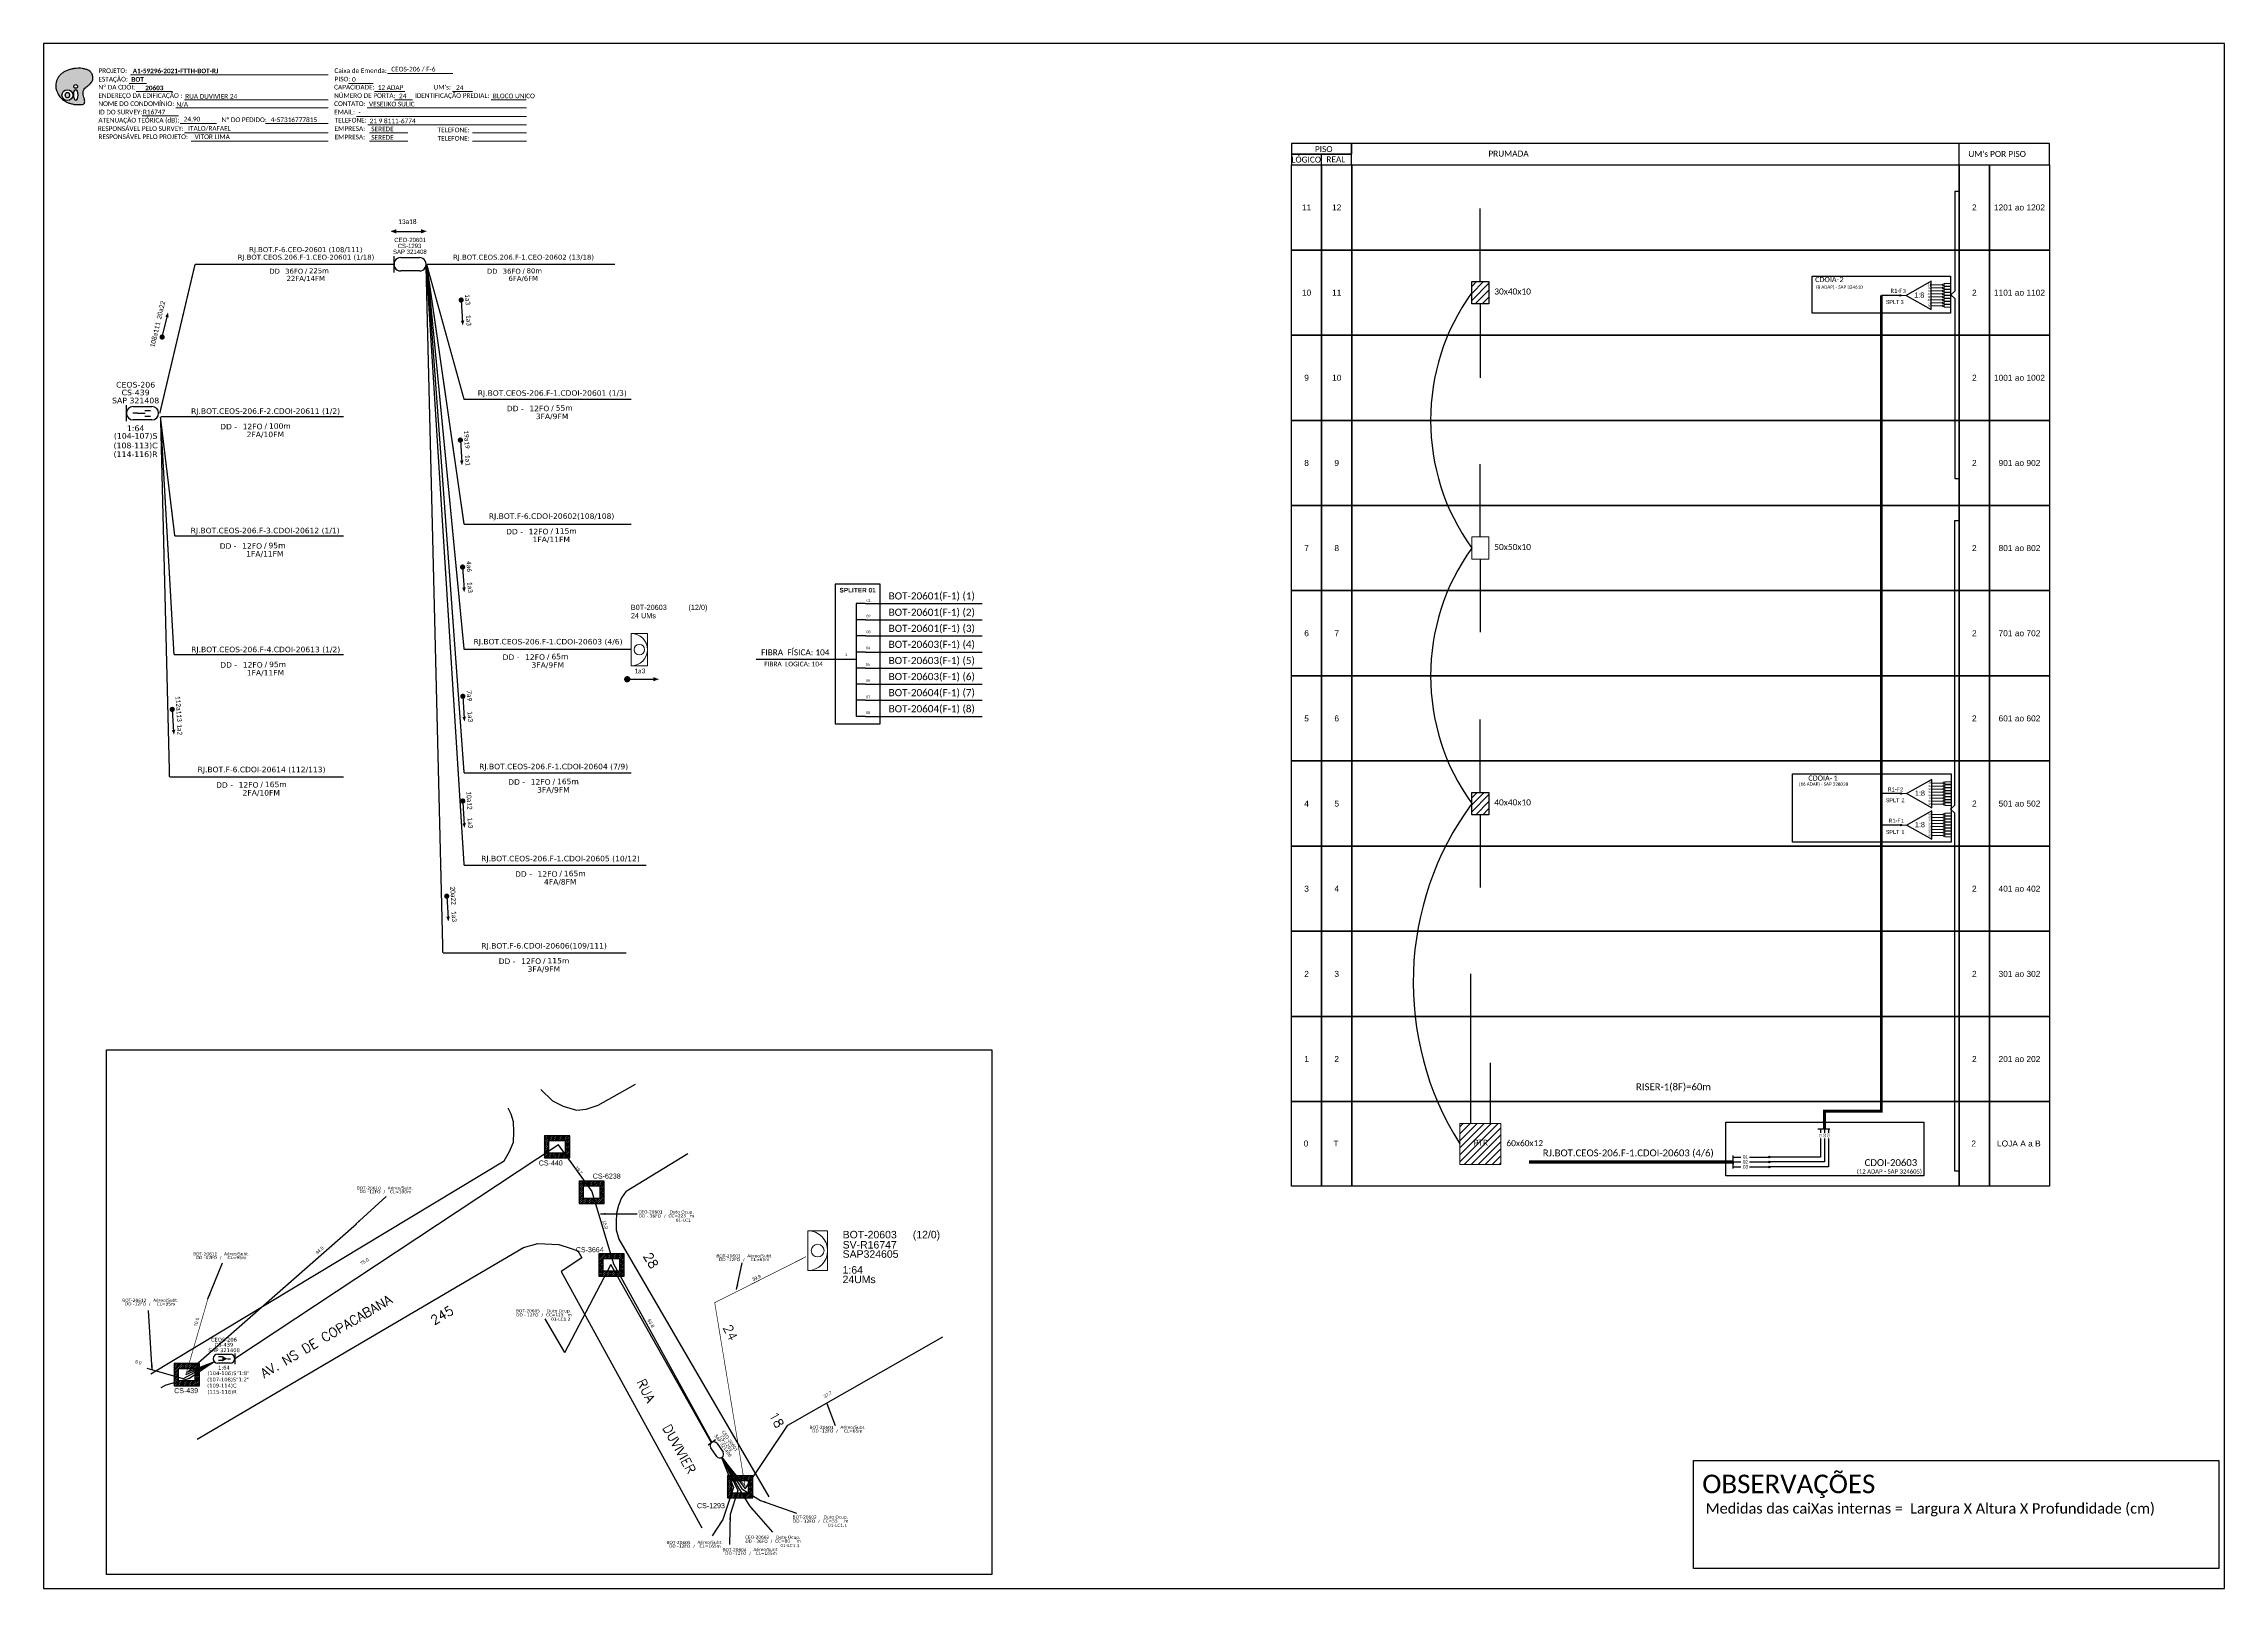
# Model space of a CAD drawing. Extents: x -89 to 749, y 705 to 1299.
import ezdxf
from ezdxf.enums import TextEntityAlignment as Align

# ---------------------------------------------------------------- set-up
doc = ezdxf.new("R2010")
doc.units = 0
for name, color, linetype in [('10.1-Caixas Subterrâneas', 5, 'Continuous'), ('20.4-CEOS', 1, 'Continuous'), ('20.5-CEO', 1, 'Continuous'), ('CAP a instalar', 1, 'Continuous'), ('FOLHAS', 7, 'Continuous'), ('label_cabos', 7, 'Continuous'), ('Legenda', 1, 'Continuous'), ('MUB', 252, 'Continuous'), ('SETA', 7, 'Continuous')]:
    doc.layers.add(name, color=color, linetype=linetype)
for name, color, linetype, lineweight in [("20.0-LEGENDA DOS CDO'S", 1, 'Continuous', 0), ('20.1-CDO_INTERIOR', 1, 'Continuous', 0), ('40.1-ETIQUETAS', 1, 'Continuous', 20)]:
    doc.layers.add(name, color=color, linetype=linetype, lineweight=lineweight)
doc.layers.add('EXTRA', color=50, linetype='Continuous', plot=False)
doc.styles.add('ARIAL', font='arial.ttf')
doc.styles.add('ROMANS', font='romans')
doc.styles.add('siredit', font='verdana.ttf')
doc.styles.get("Standard").update_dxf_attribs({"font": 'arial.ttf'})
doc.styles.add('TELEMAR-RJ', font='arial.ttf')
doc.styles.add('WMF-Calibri0', font='calibri.ttf')
doc.styles.add('WMF-Calibri1', font='calibrib.ttf')
doc.linetypes.add('FENCELINE1', pattern='A,0.25,-0.1,[133,ltypeshp.shx,S=0.1,R=0,X=-0.1,Y=0],-0.1,1', length=1.45)
doc.dimstyles.new('CC', dxfattribs={"dimtxt": 1, "dimasz": 2, "dimexe": 0.18, "dimexo": 0.0625, "dimgap": 0.09, "dimtad": 0, "dimdec": 0, "dimrnd": 1, "dimzin": 0, "dimdsep": 46, "dimtxsty": 'siredit', "dimblk": 'NONE', "dimcen": 0, "dimse1": 1, "dimse2": 1, "dimsd1": 1, "dimsd2": 1, "dimclrt": 7, "dimadec": 0, "dimazin": 0, "dimtfac": 1, "dimtdec": 0, "dimtofl": 0, "dimtmove": 0, "dimatfit": 3, "dimfxl": 1, "dimtolj": 1, "dimtzin": 0, "dimarcsym": 0})
pattern_1 = [(45, (-455.1858, 50.909), (-1.3470384, 1.3470384), [])]

# ---------------------------------------------------------------- blocks, each defined once
blk = doc.blocks.new('OI')
h = blk.add_hatch(color=40)
edge = h.paths.add_edge_path()
edge.add_spline(control_points=[(4.35, -0.67), (3.92, -0.99), (3.26, -1.5), (2.81, -2.59), (2.9, -3.5), (3.06, -4.27), (3.31, -4.85), (3.37, -5.39), (3.4, -5.88), (3.2, -6.4), (2.54, -6.61), (1.65, -6.63), (0.55, -6.67), (-0.56, -6.42), (-1.61, -6.14), (-2.77, -5.61), (-3.92, -4.77), (-4.89, -3.7), (-5.34, -2.65), (-5.6, -1.94), (-5.85, -0.96), (-5.71, 0.47), (-5.1, 2.02), (-4.14, 3.02), (-3.3, 3.61), (-2.37, 4.16), (-1.36, 4.44), (-0.56, 4.7), (0.79, 4.85), (2.24, 4.97), (3.79, 4.57), (4.67, 4.21), (5.44, 3.65), (5.76, 2.99), (6.03, 2.21), (6.01, 1.46), (5.72, 0.64), (5.31, 0.08), (4.88, -0.38), (4.51, -0.55), (4.35, -0.67)], knot_values=[0, 0, 0, 0, 1.60434, 2.417191, 3.427595, 4.282808, 4.776746, 5.304182, 5.888771, 6.258406, 6.858137, 7.79129, 8.986195, 10.124242, 11.187857, 12.242908, 13.953784, 15.414161, 16.515391, 17.349188, 17.675853, 19.552021, 21.515531, 22.568638, 23.63245, 24.621084, 25.782718, 26.745347, 27.142653, 29.870543, 31.004649, 31.921532, 32.709589, 33.801391, 34.042471, 35.192333, 35.971461, 36.628871, 37.254359, 37.836911, 37.836911, 37.836911, 37.836911], degree=3, periodic=0)
h.paths.add_polyline_path([(1.13, -0.87, -1), (-0.04, -0.87, -1)], flags=16)
edge = h.paths.add_edge_path(flags=16)
edge.add_ellipse((0.56, -3.59), major_axis=(-0.02, 1.71), ratio=0.361305, start_angle=0, end_angle=360)
h.paths.add_polyline_path([(-0.36, -3.62, -1), (-3.8, -3.62, -1)], flags=16)
edge = h.paths.add_edge_path(flags=0)
edge.add_ellipse((-2.08, -3.62), major_axis=(0, 0.885), ratio=0.758294, start_angle=0, end_angle=360)
at = {"color": 40}
for centre, radius in [((-2.08, -3.62), 1.72), ((0.54, -0.87), 0.587)]:
    blk.add_circle(centre, radius, dxfattribs=at)
blk.add_ellipse((-2.08, -3.62), major_axis=(0, 0.885), ratio=0.758294, start_param=-3.141592653589792, end_param=3.141592653589792, dxfattribs=at)
blk.add_ellipse((0.56, -3.59), major_axis=(-0.02, 1.71), ratio=0.361305, dxfattribs=at)
at = {"color": 40, "start_tangent": (-0.800898, -0.598801), "end_tangent": (-0.800898, -0.598801)}
blk.add_spline([(4.35, -0.67), (3.2, -1.78), (2.9, -2.54), (2.92, -3.55), (3.12, -4.38), (3.28, -4.85), (3.37, -5.37), (3.35, -5.95), (3.2, -6.29), (2.66, -6.55), (1.73, -6.63), (0.54, -6.62), (-0.58, -6.41), (-1.6, -6.11), (-2.56, -5.67), (-3.95, -4.67), (-4.89, -3.56), (-5.37, -2.56), (-5.64, -1.78), (-5.72, -1.46), (-5.63, 0.42), (-4.84, 2.22), (-4.13, 2.99), (-3.27, 3.62), (-2.4, 4.09), (-1.3, 4.47), (-0.37, 4.72), (0.02, 4.77), (2.75, 4.8), (3.85, 4.53), (4.69, 4.16), (5.31, 3.68), (5.85, 2.73), (5.93, 2.5), (5.94, 1.35), (5.67, 0.62), (5.29, 0.08), (4.84, -0.36), (4.35, -0.67)], degree=3, dxfattribs=at)
blk = doc.blocks.new('CARIMBO')
at = {"color": 7, "lineweight": 0}
for points in [[(134.48, -16.3), (159.61, -16.3)], [(35.15, -20.06), (41.7, -20.06)], [(35.66, -16.79), (111.64, -16.79)], [(37.81, -23.14), (51.75, -23.14)], [(119.43, -20.02), (128.92, -20.02)], [(129.48, -23.14), (141.1, -23.14)], [(159.42, -23.14), (167.09, -23.14)], [(40.13, -32.55), (54.07, -32.55)], [(52.97, -29.48), (111.64, -29.48)], [(56.38, -26.37), (111.64, -26.37)], [(122.56, -32.72), (187.83, -32.72)], [(126.6, -29.48), (187.83, -29.48)], [(137.07, -26.37), (144.01, -26.37)], [(174.24, -26.37), (187.8, -26.37)], [(54.67, -35.52), (68.61, -35.52)], [(56.38, -39.07), (111.64, -39.07)], [(126.84, -35.96), (187.83, -35.96)], [(127.45, -39.07), (142.25, -39.07)], [(167.06, -39.07), (187.83, -39.07)], [(58.87, -42.31), (111.64, -42.31)], [(127.45, -42.31), (142.25, -42.31)], [(167.06, -42.31), (187.83, -42.31)]]:
    blk.add_lwpolyline(points, dxfattribs=at)
at = {"color": 7, "xscale": 1.213923925163967, "yscale": 1.213923925163967, "zscale": 1.213923925163967, "rotation": 0.1532896023949059}
blk.add_blockref('OI', (13.86, -20.16), dxfattribs=at)
at = {"color": 7, "lineweight": 0, "style": 'WMF-Calibri0'}
for s, height, p in [('PROJETO:', 1.793, (23.26, -16.04)), ('Caixa de Emenda:', 1.7927, (114.02, -16.04)), ('ESTAÇÃO:', 1.793, (23.26, -19.32)), ('ENDEREÇO DA EDIFICAÇÃO :', 1.7927, (23.26, -25.63)), ('Nº DA CDOI:', 1.7927, (23.26, -22.39)), ('CAPACIDADE:', 1.7927, (113.91, -22.39)), ('NÚMERO DE PORTA:', 1.7927, (113.91, -25.63)), ('PISO:', 1.793, (114.09, -19.28)), ('IDENTIFICAÇÃO PREDIAL:', 1.7927, (144.99, -25.63)), ("UM's:", 1.793, (152.15, -22.39)), ('ATENUAÇÃO TEÓRICA (dB):', 1.7927, (23.26, -35.09)), ('NOME DO CONDOMÍNIO:', 1.7927, (23.26, -28.74)), ('ID DO SURVEY:', 1.7927, (23.26, -31.97)), ('CONTATO:', 1.793, (113.91, -28.74)), ('EMAIL:', 1.793, (113.91, -31.97)), ('TELEFONE:', 1.793, (114.09, -35.09)), ('RESPONSÁVEL PELO SURVEY:', 1.7927, (23.02, -38.32)), ('RESPONSÁVEL PELO PROJETO:', 1.7927, (23.26, -41.44)), ('EMPRESA:', 1.793, (114.09, -38.32)), ('EMPRESA:', 1.793, (114.09, -41.56)), ('TELEFONE:', 1.793, (153.7, -38.83)), ('TELEFONE:', 1.793, (153.7, -42.06))]:
    blk.add_text(s, height=height, dxfattribs=at).set_placement(p)
at = {"color": 7, "lineweight": 0, "flags": 8}
for tag, p, style in [('PROJ', (36.46, -16.13), 'WMF-Calibri1'), ('CEOS-XX', (135.87, -15.46), 'WMF-Calibri0'), ('EST', (35.94, -19.41), 'WMF-Calibri1'), ('LOGRADOURO', (56.65, -25.91), 'WMF-Calibri0'), ('PISO_PTR', (120.78, -19.42), 'WMF-Calibri0'), ('CAPAC.', (130.66, -22.52), 'WMF-Calibri0'), ('N°', (138.85, -25.77), 'WMF-Calibri0'), ("UC'S", (160.78, -22.54), 'WMF-Calibri0'), ('N°PREDIO', (174.94, -25.77), 'WMF-Calibri0'), ('_ID_', (40.39, -31.94), 'WMF-Calibri0'), ('NOME_DO_COND.', (53.23, -29.02), 'WMF-Calibri0'), ('O_POTEN', (56.06, -34.68), 'WMF-Calibri0'), ('EMAIL', (123.26, -32.12), 'WMF-Calibri0'), ('NOME_DO_CONTATO', (127.3, -28.89), 'WMF-Calibri0'), ('RES_SURVEY', (57.78, -38.23), 'WMF-Calibri0'), ('RES_PROJ', (60.27, -41.47), 'WMF-Calibri0'), ('TELEFONE', (127.55, -35.36), 'WMF-Calibri0'), ('EMP_RESP_SURVEY', (128.16, -38.47), 'WMF-Calibri0'), ('EMP_RESP_PROJ', (128.16, -41.71), 'WMF-Calibri0'), ('CONT_RESP_SURVEY', (167.76, -38.47), 'WMF-Calibri0'), ('CONT_RESP_PROJ', (167.76, -41.71), 'WMF-Calibri0')]:
    blk.add_attdef(tag, p, '', height=1.79, dxfattribs=dict(at, style=style))
at = {"color": 7, "lineweight": 0, "style": 'WMF-Calibri1', "flags": 8}
blk.add_attdef("N° CDO'S", text='', height=1.79, dxfattribs=at).set_placement((44.78, -22.68), align=Align.CENTER)
blk = doc.blocks.new('ETIQUETA_RS5F')
at = {"layer": '40.1-ETIQUETAS', "color": 0, "style": 'siredit'}
blk.add_text('/', height=1.5, dxfattribs=at).set_placement((1.58, -1.95), align=Align.MIDDLE_RIGHT)
for tag, p in [('ETIQUETA_R_SECUNDARIA', (1.21, 2.1)), ('ETIQUETA_R_PRIMARIA', (1.21, 4.1)), ('F_ATIVAS/F_MORTAS', (1.14, -4.24))]:
    blk.add_attdef(tag, text='', height=1.5, dxfattribs=at).set_placement(p, align=Align.MIDDLE_CENTER)
for tag, p in [('TIPO_CABO', (-6.58, -2.12)), ('CAP_CABO', (0.4, -2.09))]:
    blk.add_attdef(tag, text='', height=1.5, dxfattribs=at).set_placement(p, align=Align.MIDDLE_RIGHT)
blk.add_attdef('METROS', text='', height=1.5, dxfattribs=at).set_placement((2.14, -1.95), align=Align.MIDDLE_LEFT)
for tag, p in [('FUSÃO_1', (0.85, -8.39)), ('FUSÃO_2', (0.85, -10.6)), ('FUSÃO_3', (0.85, -12.93)), ('FUSÃO_4', (0.85, -15.14)), ('FUSÃO_5', (0.85, -17.16))]:
    blk.add_attdef(tag, text='', height=1.5, dxfattribs=at).set_placement(p, align=Align.CENTER)
blk = doc.blocks.new('*X59')
at = {"color": 0, "linetype": 'Continuous'}
for p, q in [((-1.25, 0.34099), (-0.49099, 1.1)), ((-1.25, 0.517767), (-0.667767, 1.1)), ((-1.25, 0.694544), (-0.844544, 1.1)), ((-1.25, 0.87132), (-1.02132, 1.1)), ((-1.25, 1.048097), (-1.198097, 1.1)), ((-1.25, 0.164214), (-0.8035, 0.610714)), ((-1.25, -0.012563), (-0.8035, 0.433937)), ((-1.25, -0.18934), (-0.8035, 0.25716)), ((-1.25, -0.366117), (-0.8035, 0.080383)), ((-0.789214, 0.625), (-0.314214, 1.1)), ((-0.612437, 0.625), (-0.137437, 1.1)), ((-0.43566, 0.625), (0.03934, 1.1)), ((-0.258883, 0.625), (0.216117, 1.1)), ((-0.082107, 0.625), (0.392893, 1.1)), ((0.09467, 0.625), (0.56967, 1.1)), ((0.271447, 0.625), (0.746447, 1.1)), ((0.448223, 0.625), (0.923223, 1.1)), ((0.625, 0.625), (1.1, 1.1)), ((0.801777, 0.625), (1.25, 1.073223)), ((0.8035, 0.449947), (1.25, 0.896447)), ((0.8035, 0.27317), (1.25, 0.71967)), ((0.8035, 0.096393), (1.25, 0.542893)), ((0.8035, -0.080383), (1.25, 0.366117)), ((0.8035, -0.25716), (1.25, 0.18934)), ((0.8035, -0.433937), (1.25, 0.012563)), ((-1.25, -0.542893), (-0.8035, -0.096393)), ((-1.25, -0.71967), (-0.8035, -0.27317)), ((-1.25, -0.896447), (-0.8035, -0.449947)), ((-1.25, -1.073223), (-0.801777, -0.625)), ((-1.1, -1.1), (-0.625, -0.625)), ((-0.923223, -1.1), (-0.448223, -0.625)), ((-0.746447, -1.1), (-0.271447, -0.625)), ((-0.56967, -1.1), (-0.09467, -0.625)), ((-0.392893, -1.1), (0.082107, -0.625)), ((-0.216117, -1.1), (0.258883, -0.625)), ((-0.03934, -1.1), (0.43566, -0.625)), ((0.137437, -1.1), (0.612437, -0.625)), ((0.314214, -1.1), (0.789214, -0.625)), ((0.49099, -1.1), (1.25, -0.34099)), ((0.667767, -1.1), (1.25, -0.517767)), ((0.8035, -0.610714), (1.25, -0.164214)), ((0.844544, -1.1), (1.25, -0.694544)), ((1.02132, -1.1), (1.25, -0.87132)), ((1.198097, -1.1), (1.25, -1.048097))]:
    blk.add_line(p, q, dxfattribs=at)
blk = doc.blocks.new('MANHOLE_MQ')
at = {"color": 0, "linetype": 'Continuous'}
for p, q in [((0.0000062, 0.0000057), (-0.0000063, 0.0000057)), ((-0.0000063, 0.0000057), (-0.0000063, -0.0000053)), ((-0.000004, 0.0000033), (0.000004, 0.0000033)), ((-0.000004, -0.0000029), (-0.000004, 0.0000033)), ((0.000004, 0.0000033), (0.000004, -0.0000029)), ((0.0000062, -0.0000053), (0.0000062, 0.0000057)), ((-0.0000063, -0.0000053), (0.0000062, -0.0000053)), ((0.000004, -0.0000029), (-0.000004, -0.0000029)), ((0.000004, -0.0000029), (0.000004, -0.0000029))]:
    blk.add_line(p, q, dxfattribs=at)
at = {"color": 0, "linetype": 'Continuous', "xscale": 5e-06, "yscale": 5e-06, "zscale": 1e-05}
blk.add_blockref('*X59', (0, 0.0000002), dxfattribs=at)
blk = doc.blocks.new('*U75')
at = {"layer": '20.4-CEOS', "color": 7, "style": 'siredit'}
for tag, p in [('FIBRAS_SPLITTER', (0, 0)), ('FIBRAS_TOP_C', (0, -4.13)), ('RESERVA_FINAIS', (0, -5.46))]:
    blk.add_attdef(tag, p, '', height=1.01, dxfattribs=at)
for tag, p, flags in [('ID_ATIVIDADE', (0, -6.77), 3), ('QTDE', (0, -9.4), 1), ('FATOR', (0, -8.09), 1), ('FID', (0, -10.71), 1)]:
    blk.add_attdef(tag, p, '', height=1.01, dxfattribs=dict(at, flags=flags))
blk = doc.blocks.new('*U76')
at = {"layer": '20.4-CEOS', "color": 7, "style": 'siredit'}
blk.add_attdef('FIBRAS_SPLITTER', (0, 0), '', height=1.01, dxfattribs=at)
for tag, p, flags in [('QTDE', (0, -4.11), 1), ('ID_ATIVIDADE', (0, -1.48), 3), ('FATOR', (0, -2.79), 1), ('FID', (0, -5.42), 1)]:
    blk.add_attdef(tag, p, '', height=1.01, dxfattribs=dict(at, flags=flags))
blk = doc.blocks.new('_None')
blk = doc.blocks.new('Inst CB DT OCUP CFOA-SM-DD-S-12')
at = {"layer": 'label_cabos', "color": 0, "style": 'siredit'}
for tag, flags, p in [('ID_ATIVIDADE', 3, (1.31, 2.67)), ('FATOR', 1, (11.56, 2.55))]:
    blk.add_attdef(tag, text='', height=1, rotation=359.69001, dxfattribs=dict(at, flags=flags)).set_placement(p, align=Align.MIDDLE_CENTER)
for tag, p in [('TIPO_CABO', (1.11, 0)), ('DESTINO_CABO', (3.13, 1.26)), ('CABO', (4.69, -0.05)), ('/', (7.71, -0.05)), ('LANCE', (10.41, 0.02)), ('TIPO_CABO', (13.11, 1.24)), ('UND', (16.46, 0)), ('FID', (13.65, -1.41))]:
    blk.add_attdef(tag, text='', height=1, rotation=359.69001, dxfattribs=at).set_placement(p, align=Align.MIDDLE_CENTER)
blk.add_attdef('QTDE', (11.93, -0.45), '', height=1, rotation=359.69001, dxfattribs=at)
blk = doc.blocks.new('LEGENDA DOS CABOS')
at = {"layer": 'EXTRA', "color": 0, "style": 'siredit'}
for tag, p in [('ID', (4.6, 0.97)), ('XX', (9.03, 0.97))]:
    blk.add_attdef(tag, text='', height=0.48, rotation=359.69001, dxfattribs=at).set_placement(p, align=Align.MIDDLE_CENTER)
at = {"layer": 'Legenda', "color": 0, "style": 'siredit'}
for tag, p in [('TIPO_CABO', (1.31, 0)), ('CABO', (4.69, -0.05)), ('/', (6.81, -0.05)), ('METROS', (10.03, -0.05))]:
    blk.add_attdef(tag, text='', height=0.8, rotation=359.69001, dxfattribs=at).set_placement(p, align=Align.MIDDLE_CENTER)
blk = doc.blocks.new('Inst CB DT OCUP CFOA-SM-DD-S-36')
at = {"layer": 'label_cabos', "color": 0, "style": 'siredit'}
for tag, flags, p in [('ID_ATIVIDADE', 3, (1.31, 2.67)), ('FATOR', 1, (11.56, 2.55))]:
    blk.add_attdef(tag, text='', height=1, rotation=359.69001, dxfattribs=dict(at, flags=flags)).set_placement(p, align=Align.MIDDLE_CENTER)
for tag, p in [('TIPO_CABO', (1.11, 0)), ('DESTINO_CABO', (3.13, 1.26)), ('CABO', (4.69, -0.05)), ('/', (7.71, -0.05)), ('LANCE', (10.41, 0.02)), ('TIPO_CABO', (13.11, 1.24)), ('UND', (16.46, 0)), ('FID', (13.65, -1.41))]:
    blk.add_attdef(tag, text='', height=1, rotation=359.69001, dxfattribs=at).set_placement(p, align=Align.MIDDLE_CENTER)
blk.add_attdef('QTDE', (11.93, -0.45), '', height=1, rotation=359.69001, dxfattribs=at)
blk = doc.blocks.new('SPLT_1-8_SC-APC')
at = {"color": 1, "lineweight": 0}
blk.add_lwpolyline([(-17.04, -7.55), (-19.26, -7.55)], dxfattribs=at)
at = {"color": 1}
blk.add_lwpolyline([(-7.37, -2.1), (-17.04, -7.55), (-7.37, -13), (-7.37, -2.1)], dxfattribs=at)
at = {"color": 3, "lineweight": 0}
for points in [[(-2.99, -3.51), (-7.37, -3.51)], [(-7.37, -4.66), (-2.99, -4.66)], [(-7.37, -5.82), (-2.99, -5.82)], [(-7.37, -6.97), (-2.99, -6.97)], [(-7.37, -8.12), (-2.99, -8.12)], [(-2.41, -3.02), (-2.41, -4)], [(-2.41, -3.02), (0, -3.02)], [(-2.41, -4), (0, -4)], [(-2.41, -4.17), (-2.41, -5.16)], [(-2.41, -4.17), (0, -4.17)], [(-2.41, -5.16), (0, -5.16)], [(-2.41, -5.32), (-2.41, -6.31)], [(-2.41, -5.32), (0, -5.32)], [(-2.41, -6.31), (0, -6.31)], [(-2.41, -6.48), (-2.41, -7.46)], [(-2.41, -6.48), (0, -6.48)], [(-2.41, -7.46), (0, -7.46)], [(-2.41, -7.63), (-2.41, -8.62)], [(-2.41, -7.63), (0, -7.63)], [(-7.37, -9.28), (-2.99, -9.28)], [(-7.37, -10.43), (-2.99, -10.43)], [(-7.37, -11.58), (-2.99, -11.58)], [(-2.41, -8.62), (0, -8.62)], [(-2.41, -8.78), (-2.41, -9.77)], [(-2.41, -8.78), (0, -8.78)], [(-2.41, -9.77), (0, -9.77)], [(-2.41, -9.94), (-2.41, -10.92)], [(-2.41, -9.94), (0, -9.94)], [(-2.41, -10.92), (0, -10.92)], [(-2.41, -11.09), (-2.41, -12.08)], [(-2.41, -11.09), (0, -11.09)], [(-2.41, -12.08), (0, -12.08)]]:
    blk.add_lwpolyline(points, dxfattribs=at)
for points in [[(-2.99, -3.22), (-2.41, -3.22), (-2.41, -3.8), (-2.99, -3.8)], [(-2.99, -4.38), (-2.41, -4.38), (-2.41, -4.95), (-2.99, -4.95)], [(-2.99, -5.53), (-2.41, -5.53), (-2.41, -6.1), (-2.99, -6.1)], [(-2.99, -6.68), (-2.41, -6.68), (-2.41, -7.26), (-2.99, -7.26)], [(-2.99, -7.84), (-2.41, -7.84), (-2.41, -8.41), (-2.99, -8.41)], [(-2.99, -8.99), (-2.41, -8.99), (-2.41, -9.56), (-2.99, -9.56)], [(-2.99, -10.14), (-2.41, -10.14), (-2.41, -10.72), (-2.99, -10.72)], [(-2.99, -11.3), (-2.41, -11.3), (-2.41, -11.87), (-2.99, -11.87)]]:
    blk.add_lwpolyline(points, close=True, dxfattribs=at)
at = {"color": 1, "style": 'ARIAL'}
for s, height, p in [('1:8', 2, (-13.91, -8.4)), ('S1', 0.75, (-8.74, -3.78)), ('S2', 0.75, (-8.74, -4.97)), ('S3', 0.75, (-8.74, -6.18)), ('S4', 0.75, (-8.74, -7.36)), ('S5', 0.75, (-8.74, -8.57)), ('S6', 0.75, (-8.74, -9.69)), ('S7', 0.75, (-8.74, -10.78)), ('S8', 0.75, (-8.74, -11.9))]:
    blk.add_text(s, height=height, dxfattribs=at).set_placement(p)

msp = doc.modelspace()

# ---------------------------------------------------------------- hatches: boundary and pattern name
h = msp.add_hatch()
h.set_pattern_fill('ANSI31', color=1, scale=0.6)
h.set_pattern_definition(pattern_1)
h.paths.add_polyline_path([(463.12, 1207.58), (459.81, 1207.58), (459.81, 1198.96), (466.43, 1198.96), (466.43, 1207.58)])
h = msp.add_hatch(color=3)
h.dxf.hatch_style = 1
edge = h.paths.add_edge_path()
edge.add_arc((624.62, 1202.2), 0.256, 0, 360)
h = msp.add_hatch()
h.set_pattern_fill('ANSI31', color=1, scale=0.6)
h.set_pattern_definition(pattern_1)
h.paths.add_polyline_path([(463.12, 1011.12), (459.81, 1011.12), (459.81, 1002.5), (466.43, 1002.5), (466.43, 1011.12)])
h = msp.add_hatch(color=3)
h.dxf.hatch_style = 1
edge = h.paths.add_edge_path()
edge.add_arc((624.87, 1010.65), 0.256, 0, 360)
h = msp.add_hatch(color=3)
h.dxf.hatch_style = 1
edge = h.paths.add_edge_path()
edge.add_arc((624.87, 998.56), 0.256, 0, 360)
h = msp.add_hatch()
h.set_pattern_fill('ANSI31', color=1, scale=0.6)
h.set_pattern_definition([(45, (-212.8401, 3555.0886), (-1.3470384, 1.3470384), [])])
h.paths.add_polyline_path([(471.02, 883.83), (455.22, 883.83), (455.22, 868.03), (471.02, 868.03)])
h.paths.add_polyline_path([(459.95, 874.66), (466.76, 874.66), (466.76, 878.13), (459.95, 878.13)], flags=24)
h = msp.add_hatch(color=3)
h.dxf.hatch_style = 1
edge = h.paths.add_edge_path()
edge.add_arc((574.26, 870.88), 0.32, 0, 360)
h = msp.add_hatch(color=3)
h.dxf.hatch_style = 1
edge = h.paths.add_edge_path()
edge.add_arc((574.26, 869), 0.32, 0, 360)
h = msp.add_hatch(color=3)
h.dxf.hatch_style = 1
edge = h.paths.add_edge_path()
edge.add_arc((574.26, 867.08), 0.32, 0, 360)

# ---------------------------------------------------------------- linework, layer by layer
at = {"color": 7, "linetype": 'Continuous'}
for p, q in [((223.08, 1083.72), (223.08, 1040.3)), ((226.6, 1083.72), (223.08, 1083.72)), ((226.78, 1077.44), (223.26, 1077.44)), ((226.78, 1071.25), (223.26, 1071.25)), ((226.78, 1065.03), (223.26, 1065.03)), ((219.43, 1062.3), (223.07, 1062.3)), ((226.78, 1058.86), (223.26, 1058.86)), ((226.78, 1052.7), (223.26, 1052.7)), ((226.78, 1046.51), (223.26, 1046.51)), ((226.78, 1040.33), (223.26, 1040.33))]:
    msp.add_line(p, q, dxfattribs=at)
at = {"color": 10, "linetype": 'Continuous'}
for p, q in [((226.6, 1083.72), (271.55, 1083.71)), ((226.78, 1077.44), (271.55, 1077.43)), ((226.78, 1071.26), (271.55, 1071.25)), ((226.78, 1065.04), (271.55, 1065.03)), ((226.78, 1058.88), (271.55, 1058.86)), ((226.78, 1052.71), (271.55, 1052.7)), ((226.78, 1046.52), (271.55, 1046.51)), ((226.78, 1040.33), (271.55, 1040.32))]:
    msp.add_line(p, q, dxfattribs=at)
at = {"color": 1, "linetype": 'Continuous', "lineweight": 60}
msp.add_line((219.43, 1062.3), (184.65, 1062.19), dxfattribs=at)
for points in [[(-89.32, 705.02), (749.25, 705.02), (749.25, 1299.02), (-89.32, 1299.02), (-89.32, 705.02)], [(413.66, 1252.39), (682.03, 1252.39), (682.03, 1260.61), (413.66, 1260.61), (413.66, 1260.61), (413.66, 1256.5)], [(647.27, 1252.39), (647.27, 1260.61)], [(402.08, 1252.39), (402.08, 1256.5)], [(560.35, 868.98), (560.35, 868.09)], [(560.35, 867.08), (563.26, 867.08)], [(566.67, 867.08), (574.26, 867.08), (574.26, 867.08)]]:
    msp.add_lwpolyline(points)
at = {"color": 7, "lineweight": 0}
msp.add_lwpolyline([(-4.01, 1268.26), (20.14, 1268.26)], dxfattribs=at)
for points in [[(390.51, 1256.5), (413.66, 1256.5), (413.66, 1260.61), (390.51, 1260.61)], [(390.51, 1252.39), (413.66, 1252.39), (413.66, 1256.5), (390.51, 1256.5)], [(390.55, 1252.39), (402.12, 1252.39), (402.12, 1219.64), (390.55, 1219.64)], [(402.12, 1252.39), (413.69, 1252.39), (413.69, 1219.64), (402.12, 1219.64)], [(413.69, 1252.39), (647.31, 1252.39), (647.31, 1219.64), (413.69, 1219.64)], [(647.31, 1252.39), (658.88, 1252.39), (658.88, 1219.64), (647.31, 1219.64)], [(658.88, 1252.39), (682.03, 1252.39), (682.03, 1219.64), (658.88, 1219.64)], [(390.55, 1219.64), (402.12, 1219.64), (402.12, 1186.9), (390.55, 1186.9)], [(402.12, 1219.64), (413.69, 1219.64), (413.69, 1186.9), (402.12, 1186.9)], [(413.69, 1219.64), (647.31, 1219.64), (647.31, 1186.9), (413.69, 1186.9)], [(647.31, 1219.64), (658.88, 1219.64), (658.88, 1186.9), (647.31, 1186.9)], [(658.88, 1219.64), (682.03, 1219.64), (682.03, 1186.9), (658.88, 1186.9)], [(390.55, 1186.9), (402.12, 1186.9), (402.12, 1154.16), (390.55, 1154.16)], [(402.12, 1186.9), (413.69, 1186.9), (413.69, 1154.16), (402.12, 1154.16)], [(413.69, 1186.9), (647.31, 1186.9), (647.31, 1154.16), (413.69, 1154.16)], [(647.31, 1186.9), (658.88, 1186.9), (658.88, 1154.16), (647.31, 1154.16)], [(658.88, 1186.9), (682.03, 1186.9), (682.03, 1154.16), (658.88, 1154.16)], [(390.55, 1154.16), (402.12, 1154.16), (402.12, 1121.41), (390.55, 1121.41)], [(402.12, 1154.16), (413.69, 1154.16), (413.69, 1121.41), (402.12, 1121.41)], [(413.69, 1154.16), (647.31, 1154.16), (647.31, 1121.41), (413.69, 1121.41)], [(647.31, 1154.16), (658.88, 1154.16), (658.88, 1121.41), (647.31, 1121.41)], [(658.88, 1154.16), (682.03, 1154.16), (682.03, 1121.41), (658.88, 1121.41)], [(390.55, 1121.41), (402.12, 1121.41), (402.12, 1088.67), (390.55, 1088.67)], [(402.12, 1121.41), (413.69, 1121.41), (413.69, 1088.67), (402.12, 1088.67)], [(413.69, 1121.41), (647.31, 1121.41), (647.31, 1088.67), (413.69, 1088.67)], [(647.31, 1121.41), (658.88, 1121.41), (658.88, 1088.67), (647.31, 1088.67)], [(658.88, 1121.41), (682.03, 1121.41), (682.03, 1088.67), (658.88, 1088.67)], [(390.55, 1088.67), (402.12, 1088.67), (402.12, 1055.93), (390.55, 1055.93)], [(402.12, 1088.67), (413.69, 1088.67), (413.69, 1055.93), (402.12, 1055.93)], [(413.69, 1088.67), (647.31, 1088.67), (647.31, 1055.93), (413.69, 1055.93)], [(647.31, 1088.67), (658.88, 1088.67), (658.88, 1055.93), (647.31, 1055.93)], [(658.88, 1088.67), (682.03, 1088.67), (682.03, 1055.93), (658.88, 1055.93)], [(390.55, 1055.93), (402.12, 1055.93), (402.12, 1023.18), (390.55, 1023.18)], [(402.12, 1055.93), (413.69, 1055.93), (413.69, 1023.18), (402.12, 1023.18)], [(413.69, 1055.93), (647.31, 1055.93), (647.31, 1023.18), (413.69, 1023.18)], [(647.31, 1055.93), (658.88, 1055.93), (658.88, 1023.18), (647.31, 1023.18)], [(658.88, 1055.93), (682.03, 1055.93), (682.03, 1023.18), (658.88, 1023.18)], [(390.55, 1023.18), (402.12, 1023.18), (402.12, 990.44), (390.55, 990.44)], [(402.12, 1023.18), (413.69, 1023.18), (413.69, 990.44), (402.12, 990.44)], [(413.69, 1023.18), (647.31, 1023.18), (647.31, 990.44), (413.69, 990.44)], [(647.31, 1023.18), (658.88, 1023.18), (658.88, 990.44), (647.31, 990.44)], [(658.88, 1023.18), (682.03, 1023.18), (682.03, 990.44), (658.88, 990.44)], [(390.55, 990.44), (402.12, 990.44), (402.12, 957.69), (390.55, 957.69)], [(402.12, 990.44), (413.69, 990.44), (413.69, 957.69), (402.12, 957.69)], [(413.69, 990.44), (647.31, 990.44), (647.31, 957.69), (413.69, 957.69)], [(647.31, 990.44), (658.88, 990.44), (658.88, 957.69), (647.31, 957.69)], [(658.88, 990.44), (682.03, 990.44), (682.03, 957.69), (658.88, 957.69)], [(390.55, 957.69), (402.12, 957.69), (402.12, 924.95), (390.55, 924.95)], [(402.12, 957.69), (413.69, 957.69), (413.69, 924.95), (402.12, 924.95)], [(413.69, 957.69), (647.31, 957.69), (647.31, 924.95), (413.69, 924.95)], [(647.31, 957.69), (658.88, 957.69), (658.88, 924.95), (647.31, 924.95)], [(658.88, 957.69), (682.03, 957.69), (682.03, 924.95), (658.88, 924.95)], [(390.55, 924.95), (402.12, 924.95), (402.12, 892.21), (390.55, 892.21)], [(402.12, 924.95), (413.69, 924.95), (413.69, 892.21), (402.12, 892.21)], [(413.69, 924.95), (647.31, 924.95), (647.31, 892.21), (413.69, 892.21)], [(647.31, 924.95), (658.88, 924.95), (658.88, 892.21), (647.31, 892.21)], [(658.88, 924.95), (682.03, 924.95), (682.03, 892.21), (658.88, 892.21)], [(275.24, 710.32), (-65.17, 710.32), (-65.17, 912.1), (275.24, 912.1)], [(390.55, 892.21), (402.12, 892.21), (402.12, 859.65), (390.55, 859.65)], [(402.12, 892.21), (413.69, 892.21), (413.69, 859.65), (402.12, 859.65)], [(413.69, 892.21), (647.31, 892.21), (647.31, 859.65), (413.69, 859.65)], [(647.31, 892.21), (658.88, 892.21), (658.88, 859.65), (647.31, 859.65)], [(658.88, 892.21), (682.03, 892.21), (682.03, 859.65), (658.88, 859.65)]]:
    msp.add_lwpolyline(points, close=True)
at = {"color": 3}
for points in [[(647.33, 1131.68), (645.68, 1131.68), (645.68, 1200.91), (644.11, 1202.42), (645.68, 1203.93), (645.68, 1242.31), (647.33, 1242.31)], [(463.12, 1207.58), (463.12, 1235.58)], [(463.12, 1198.96), (463.12, 1170.53)], [(463.12, 1109.35), (463.12, 1137.35)], [(647.21, 865.41), (645.55, 865.41), (645.55, 1003.13), (643.98, 1004.64), (645.55, 1006.15), (645.55, 1115.67), (647.2, 1115.67)], [(463.12, 1100.73), (463.12, 1072.73)], [(463.12, 1011.12), (463.12, 1039.12)], [(463.12, 1002.5), (463.12, 974.5)], [(459.46, 883.83), (459.46, 941.32)], [(467.07, 883.83), (467.07, 907.15)], [(560.35, 870.88), (563.26, 870.88)], [(566.67, 870.88), (574.26, 870.88), (574.26, 870.88)]]:
    msp.add_lwpolyline(points, dxfattribs=at)
at = {"color": 1}
for points in [[(459.81, 1207.58), (466.43, 1207.58), (466.43, 1198.96), (459.81, 1198.96)], [(590.78, 1209.65), (643.91, 1209.65), (643.91, 1195.34), (590.78, 1195.34)], [(583.17, 1018.2), (644.13, 1018.2), (644.13, 991.93), (583.17, 991.93)], [(459.81, 1011.12), (466.43, 1011.12), (466.43, 1002.5), (459.81, 1002.5)], [(557.52, 884.3), (633.7, 884.3), (633.7, 863.63), (557.52, 863.63)]]:
    msp.add_lwpolyline(points, close=True, dxfattribs=at)
for points, const_width in [([(71.22, 1200.91, 1), (71.29, 1199.91, 1)], 1), ([(-43.86, 1185.69, 1), (-43.62, 1186.67, 1)], 1), ([(70.9, 1147.08, 1), (70.96, 1146.08, 1)], 1), ([(71.77, 1098.25, 1), (71.83, 1097.25, 1)], 1), ([(71.85, 1048.55, 1), (71.92, 1047.55, 1)], 1), ([(134.5, 1054.61, 1), (135.71, 1054.61, 1)], 1.21), ([(-39.89, 1043.51, 1), (-39.83, 1042.51, 1)], 1), ([(71.85, 1008.28, 1), (71.92, 1007.28, 1)], 1), ([(65.67, 971.69, 1), (65.73, 970.69, 1)], 1)]:
    msp.add_lwpolyline(points, format="xyb", close=True, dxfattribs=dict(const_width=const_width))
at = {"color": 5, "const_width": 1.1}
msp.add_lwpolyline([(617.36, 1202.2), (617.36, 888.5), (595.49, 888.5), (595.49, 881.67)], dxfattribs=at)
at = {"color": 5}
for points in [[(624.62, 1202.2), (617.36, 1202.2)], [(624.87, 1010.65), (617.36, 1010.65)], [(624.87, 998.56), (617.36, 998.56)], [(592.97, 881.67), (597.53, 881.67)], [(593.96, 881.67), (593.96, 880.22)], [(595.49, 881.67), (595.49, 880.22)], [(597.02, 881.67), (597.02, 880.22)], [(597.02, 878.07), (597.02, 867.08), (574.26, 867.08)], [(595.49, 878.07), (595.49, 869), (574.26, 869)], [(593.96, 878.07), (593.93, 870.88), (574.26, 870.88)]]:
    msp.add_lwpolyline(points, dxfattribs=at)
at = {"color": 0, "lineweight": 0}
msp.add_lwpolyline([(459.81, 1109.35), (466.43, 1109.35), (466.43, 1100.73), (459.81, 1100.73)], close=True, dxfattribs=at)
at = {"color": 7}
for points in [[(215.11, 1037.51), (232.39, 1037.51), (232.39, 1091.17), (215.11, 1091.17)], [(545.07, 754.23), (747.06, 754.23), (747.06, 712.67), (545.07, 712.67)]]:
    msp.add_lwpolyline(points, close=True, dxfattribs=at)
at = {"color": 1}
for points in [[(644.13, 994.31), (644.13, 994.31), (644.13, 991.93), (583.17, 991.93), (583.17, 1018.2), (591, 1018.2)], [(560.35, 866.47), (560.35, 871.53)]]:
    msp.add_lwpolyline(points, dxfattribs=at)
at = {"color": 1, "lineweight": 0}
msp.add_lwpolyline([(455.22, 883.83), (471.02, 883.83), (471.02, 868.03), (455.22, 868.03)], close=True, dxfattribs=at)
at = {"color": 1, "const_width": 1.32}
msp.add_lwpolyline([(481.85, 868.94), (560.35, 868.94)], dxfattribs=at)
at = {"color": 2}
for points in [[(560.35, 868.98), (563.26, 868.98)], [(566.67, 868.99), (574.26, 869), (574.26, 869)]]:
    msp.add_lwpolyline(points, dxfattribs=at)
at = {"color": 3}
for centre, radius in [((624.62, 1202.2), 0.256), ((624.87, 1010.65), 0.256), ((624.87, 998.56), 0.256), ((574.26, 870.88), 0.32), ((574.26, 869), 0.32), ((574.26, 867.08), 0.32)]:
    msp.add_circle(centre, radius, dxfattribs=at)
for centre, radius, start, end in [((528.2, 1154.16), 84.2, 144.31703, 215.68297), ((528.2, 1055.93), 84.2, 144.31703, 215.68297), ((553.86, 937.99), 116.54, 143.80379, 212.17754)]:
    msp.add_arc(centre, radius, start, end, dxfattribs=at)
for p in [(390.55, 1219.64), (390.55, 1186.9), (390.55, 1154.16), (390.55, 1121.41), (390.55, 1088.67), (390.55, 1055.93), (390.55, 1023.18), (627.09, 1010.65), (390.55, 990.44), (390.55, 957.69), (390.55, 924.95), (390.55, 892.21)]:
    msp.add_point(p)
at = {"layer": '20.1-CDO_INTERIOR', "color": 1, "lineweight": 18}
msp.add_lwpolyline([(142.87, 1059.74), (142.87, 1072.24), (136.62, 1072.24), (136.62, 1059.74)], close=True, dxfattribs=at)
at = {"layer": '20.1-CDO_INTERIOR', "color": 10, "lineweight": 18}
msp.add_lwpolyline([(212.17, 827.26), (212.15, 842.56), (204.51, 842.55), (204.52, 827.25)], close=True, dxfattribs=at)
at = {"layer": '20.1-CDO_INTERIOR', "color": 1, "lineweight": 18}
msp.add_circle((139.75, 1065.99), 2, dxfattribs=at)
at = {"layer": '20.1-CDO_INTERIOR', "color": 10, "lineweight": 18}
msp.add_circle((208.34, 834.9), 2.45, dxfattribs=at)
at = {"layer": '20.1-CDO_INTERIOR', "color": 1, "lineweight": 18}
msp.add_arc((136.62, 1065.99), 6.25, 270, 90, dxfattribs=at)
at = {"layer": '20.1-CDO_INTERIOR', "color": 10, "lineweight": 18}
msp.add_arc((204.51, 834.9), 7.65, 270.05309, 90.05309, dxfattribs=at)
at = {"layer": '20.4-CEOS', "color": 5}
for p, q in [((45.42, 1211.06), (45.42, 1217.27)), ((47.99, 1216.74), (55.22, 1216.74)), ((55.22, 1211.59), (47.99, 1211.59))]:
    msp.add_line(p, q, dxfattribs=at)
at = {"layer": '20.4-CEOS', "color": 7}
for p, q in [((-57.47, 1153.79), (-57.47, 1160)), ((-54.89, 1159.47), (-47.66, 1159.47)), ((-50.42, 1157.92), (-48.23, 1157.92)), ((-53.27, 1156.9), (-55.01, 1156.9)), ((-47.66, 1154.32), (-54.89, 1154.32)), ((-53.27, 1156.9), (-50.29, 1156.9)), ((-50.42, 1155.78), (-48.23, 1155.78)), ((-22.38, 795.04), (-17.57, 795.04)), ((-17.57, 791.61), (-22.38, 791.61))]:
    msp.add_line(p, q, dxfattribs=at)
for points in [[(-20.55, 794.07), (-22.01, 794.07)], [(-20.55, 792.64), (-22.01, 792.64)], [(-18.65, 793.33), (-17.49, 793.33)], [(-15.85, 795.39), (-15.85, 791.26)]]:
    msp.add_lwpolyline(points, dxfattribs=at)
msp.add_lwpolyline([(-18.65, 793.33, 0, 2.12, 0), (-20.63, 793.33, 2.12, 2.12, 0)], format="xyseb", dxfattribs=at)
for centre, radius, start, end in [((-54.89, 1156.9), 2.58, 90, 270), ((-47.66, 1156.9), 2.58, 270, 90), ((-22.38, 793.33), 1.72, 90, 270), ((-17.57, 793.33), 1.72, 270, 90)]:
    msp.add_arc(centre, radius, start, end, dxfattribs=at)
at = {"layer": '20.4-CEOS', "color": 5}
for centre, major_axis, start_param, end_param in [((47.99, 1214.17), (1.82, 1.82), 0.785398, 3.926991), ((55.22, 1214.17), (-1.82, 1.82), 2.356194, 5.497787)]:
    msp.add_ellipse(centre, major_axis=major_axis, ratio=1, start_param=start_param, end_param=end_param, dxfattribs=at)
at = {"layer": '20.5-CEO', "color": 5}
for p, q in [((169.57, 755.79), (167.28, 759.11)), ((169.64, 760.74), (171.93, 757.43))]:
    msp.add_line(p, q, dxfattribs=at)
msp.add_lwpolyline([(169.07, 762.09), (166.22, 760.12)], dxfattribs=at)
for centre, start, end in [((168.46, 759.92), 34.6924, 214.6924), ((170.75, 756.61), 214.6924, 34.6924)]:
    msp.add_arc(centre, 1.44, start, end, dxfattribs=at)
at = {"layer": 'CAP a instalar', "color": 7, "linetype": 'FENCELINE1', "ltscale": 7, "const_width": 0.513}
for points in [[(-44.66, 1156.82), (-31.1, 1214.11)], [(-31.1, 1214.11), (45.38, 1214.11)], [(57.71, 1213.65), (64.2, 949.32)], [(58.02, 1213.98), (72.36, 1114.13)], [(58.08, 1214.11), (130.41, 1214.17)], [(-44.34, 1155.22), (-40.91, 1017.08)], [(72.36, 1114.13), (136.69, 1114.13)], [(-40.91, 1017.08), (26.06, 1017.05)], [(64.32, 949.28), (134.72, 949.28)]]:
    msp.add_lwpolyline(points, dxfattribs=at)
at = {"layer": 'CAP a instalar', "color": 8, "linetype": 'FENCELINE1', "ltscale": 7, "const_width": 0.513}
for points in [[(57.84, 1213.47), (72.36, 983.11)], [(58.02, 1213.98), (72.36, 1162.2)], [(58.08, 1214.11), (72.36, 1018.51)], [(72.36, 1162.2), (136.69, 1162.2)], [(-44.41, 1155.44), (-38.9, 1109.73)], [(-44.35, 1154.96), (-39.19, 1064.04)], [(-44.34, 1155.59), (26.06, 1155.59)], [(-38.9, 1109.73), (26.06, 1109.73)], [(-39.19, 1064.04), (26.06, 1064.04)], [(72.36, 1018.51), (136.69, 1018.51)], [(72.36, 983.11), (142.38, 983.11)]]:
    msp.add_lwpolyline(points, dxfattribs=at)
at = {"layer": 'CAP a instalar', "color": 1, "linetype": 'FENCELINE1', "ltscale": 7, "const_width": 0.513}
for points in [[(58.08, 1214.11), (72.36, 1066.06)], [(72.36, 1066.06), (136.69, 1066.06)]]:
    msp.add_lwpolyline(points, dxfattribs=at)
at = {"layer": 'CAP a instalar', "color": 7, "linetype": 'FENCELINE1', "ltscale": 5}
for points in [[(108.66, 875.61), (-15.85, 793.33)], [(108.52, 875.61), (121.48, 857.65)], [(121.48, 857.65), (129.86, 829.84), (167.62, 761.16)], [(128.83, 829.53), (110.97, 795.62)], [(167.55, 761.05), (128.83, 829.53)], [(-23.68, 792.13), (-33.28, 785.75), (-42.36, 783.18)], [(-42.36, 783.18), (-44.25, 782.13)], [(171.51, 755.54), (177.64, 744.02), (182.06, 736.78)], [(171.51, 755.54), (179.12, 743.24), (186.35, 738.77)]]:
    msp.add_lwpolyline(points, dxfattribs=at)
at = {"layer": 'CAP a instalar', "color": 8, "linetype": 'FENCELINE1', "ltscale": 5}
for points in [[(-23.67, 792.18), (-34.03, 788.13), (30.97, 845.23)], [(171.51, 755.54), (180.51, 743.26), (196.84, 767.73), (256.4, 801.74)], [(-23.68, 792.17), (-35.61, 785.62), (-49.47, 789.51)], [(-23.67, 792.18), (-34.6, 787.15)], [(171.39, 755.41), (175.97, 743.77), (171.92, 731.52)], [(171.51, 755.59), (177.59, 742.6), (174.65, 733.37)]]:
    msp.add_lwpolyline(points, dxfattribs=at)
at = {"layer": 'CAP a instalar', "color": 1, "linetype": 'FENCELINE1', "ltscale": 5, "const_width": 0.24}
msp.add_lwpolyline([(171.51, 755.54), (180.36, 744.51), (168.74, 814.87), (203.83, 832.55)], dxfattribs=at)
at = {"layer": 'CAP a instalar', "color": 8, "linetype": 'FENCELINE1', "ltscale": 5, "const_width": 0.24}
msp.add_lwpolyline([(-26.08, 816.59), (-34.65, 787.1)], dxfattribs=at)
at = {"layer": 'MUB', "color": 4}
for points in [[(101.92, 896.84), (106.35, 892.46), (110.47, 890.46), (115.59, 888.94), (119.26, 889.34), (123.88, 890.89), (138.26, 898.86)], [(-48.11, 787.58), (87.76, 869.39), (89.87, 873.01), (91.35, 876.63), (91.47, 880.58), (91.37, 884.37), (90.42, 887.34), (89.28, 889.65)], [(134.71, 857.79), (158.35, 872.19)], [(134.71, 857.79), (132.92, 855.15), (131.76, 852.29), (130.95, 849.29), (130.85, 845.91), (130.9, 842.84), (131.9, 839.29), (189.56, 740.25)], [(-30.27, 762.38), (95.26, 836.06), (100.78, 837.6)], [(100.78, 837.6), (108.8, 837.25), (113.14, 835.84), (116.04, 834.82), (117.64, 832.1), (109.73, 826.86), (163.77, 728.34)]]:
    msp.add_lwpolyline(points, dxfattribs=at)
at = {"layer": 'SETA'}
for points in [[(46.25, 1226.84), (56.65, 1226.84)], [(71.25, 1200.41), (71.8, 1191.83)], [(-43.74, 1186.18), (-41.73, 1194.54)], [(70.93, 1146.58), (71.47, 1138)], [(71.8, 1097.75), (72.35, 1089.17)], [(135.53, 1054.6), (145.93, 1054.6)], [(-39.86, 1043.01), (-39.32, 1034.43)], [(71.88, 1048.05), (72.43, 1039.47)], [(71.88, 1007.17), (72.43, 998.59)], [(65.7, 971.19), (66.24, 962.61)]]:
    msp.add_lwpolyline(points, dxfattribs=at)
for points in [[(46.25, 1226.04), (44.04, 1226.84), (46.25, 1227.65)], [(55.82, 1227.67), (58.04, 1226.86), (55.82, 1226.05)], [(-42.55, 1194.03), (-41.47, 1195.65), (-41.25, 1193.71)], [(72.43, 1192.56), (71.88, 1190.69), (71.1, 1192.48)], [(72.11, 1138.73), (71.56, 1136.86), (70.78, 1138.65)], [(72.98, 1089.9), (72.43, 1088.03), (71.65, 1089.82)], [(145.1, 1055.43), (147.31, 1054.62), (145.1, 1053.81)], [(73.06, 1040.2), (72.51, 1038.33), (71.73, 1040.12)], [(-38.68, 1035.16), (-39.23, 1033.29), (-40.01, 1035.08)], [(73.06, 999.32), (72.51, 997.45), (71.73, 999.23)], [(66.88, 963.34), (66.33, 961.47), (65.55, 963.26)]]:
    msp.add_solid(points, dxfattribs=at)

# ---------------------------------------------------------------- block references
ref = msp.add_blockref('CARIMBO', (-91.51, 1303.77))
ref.add_attrib('PROJ', 'A1-59296-2021-FTTH-BOT-RJ', (-55.05, 1287.63), dxfattribs={"color": 7, "lineweight": 0, "height": 1.7927, "style": 'WMF-Calibri1'})
ref.add_attrib('EST', 'BOT', (-55.57, 1284.35), dxfattribs={"color": 7, "lineweight": 0, "height": 1.793, "style": 'WMF-Calibri1'})
ref.add_attrib("N° CDO'S", '20603', dxfattribs={"color": 7, "lineweight": 0, "height": 1.793, "style": 'WMF-Calibri1'}).set_placement((-46.73, 1281.09), align=Align.CENTER)
ref.add_attrib('LOGRADOURO', 'RUA DUVIVIER 24', (-34.86, 1277.86), dxfattribs={"color": 7, "lineweight": 0, "height": 1.7927, "style": 'WMF-Calibri0'})
ref.add_attrib('NOME_DO_COND.', 'N/A', (-38.28, 1274.74), dxfattribs={"color": 7, "lineweight": 0, "height": 1.793, "style": 'WMF-Calibri0'})
ref.add_attrib('_ID_', 'R16747', (-51.11, 1271.83), dxfattribs={"color": 7, "lineweight": 0, "height": 1.793, "style": 'WMF-Calibri0'})
ref.add_attrib('O_POTEN', '24,90', (-35.45, 1269.09), dxfattribs={"color": 7, "lineweight": 0, "height": 1.793, "style": 'WMF-Calibri0'})
ref.add_attrib('RES_SURVEY', 'ITALO/RAFAEL', (-33.73, 1265.54), dxfattribs={"color": 7, "lineweight": 0, "height": 1.7927, "style": 'WMF-Calibri0'})
ref.add_attrib('RES_PROJ', 'VITOR LIMA', (-31.24, 1262.3), dxfattribs={"color": 7, "lineweight": 0, "height": 1.793, "style": 'WMF-Calibri0'})
ref.add_attrib('CEOS-XX', 'CEOS-206 / F-6', (44.36, 1288.31), dxfattribs={"color": 7, "lineweight": 0, "height": 1.7927, "style": 'WMF-Calibri0'})
ref.add_attrib('CAPAC.', '12 ADAP', (39.15, 1281.25), dxfattribs={"color": 7, "lineweight": 0, "height": 1.793, "style": 'WMF-Calibri0'})
ref.add_attrib("UC'S", '24', (69.27, 1281.23), dxfattribs={"color": 7, "lineweight": 0, "height": 1.793, "style": 'WMF-Calibri0'})
ref.add_attrib('PISO_PTR', '0', (29.28, 1284.34), dxfattribs={"color": 7, "lineweight": 0, "height": 1.79, "style": 'WMF-Calibri0'})
ref.add_attrib('N°', '24', (47.34, 1278), dxfattribs={"color": 7, "lineweight": 0, "height": 1.793, "style": 'WMF-Calibri0'})
ref.add_attrib('N°PREDIO', 'BLOCO UNICO', (83.43, 1278), dxfattribs={"color": 7, "lineweight": 0, "height": 1.7927, "style": 'WMF-Calibri0'})
ref.add_attrib('NOME_DO_CONTATO', 'VESEIJKO SULIC', (35.79, 1274.88), dxfattribs={"color": 7, "lineweight": 0, "height": 1.7927, "style": 'WMF-Calibri0'})
ref.add_attrib('EMAIL', '-', (31.75, 1271.65), dxfattribs={"color": 7, "lineweight": 0, "height": 1.79, "style": 'WMF-Calibri0'})
ref.add_attrib('TELEFONE', '21 9 8111-6774', (36.04, 1268.41), dxfattribs={"color": 7, "lineweight": 0, "height": 1.7927, "style": 'WMF-Calibri0'})
ref.add_attrib('EMP_RESP_SURVEY', 'SEREDE', (36.65, 1265.3), dxfattribs={"color": 7, "lineweight": 0, "height": 1.793, "style": 'WMF-Calibri0'})
ref.add_attrib('EMP_RESP_PROJ', 'SEREDE', (36.65, 1262.06), dxfattribs={"color": 7, "lineweight": 0, "height": 1.793, "style": 'WMF-Calibri0'})
at = {"color": 3}
for p in [(643.88, 1209.75), (644.13, 1018.2), (644.13, 1006.11)]:
    msp.add_blockref('SPLT_1-8_SC-APC', p, dxfattribs=at)
at = {"color": 0, "lineweight": 0}
ref = msp.add_blockref('Inst CB DT OCUP CFOA-SM-DD-S-36', (140.3, 848.28), dxfattribs=dict(at, xscale=1.2, yscale=1.2, zscale=1.2))
ref.add_attrib('DESTINO_CABO', 'CEO-20601', dxfattribs={"layer": 'label_cabos', "color": 0, "height": 1.2, "rotation": 359.69001, "style": 'siredit'}).set_placement((144.05, 849.79), align=Align.MIDDLE_CENTER)
ref.add_attrib('TIPO_CABO', 'Duto Ocup.', dxfattribs={"layer": 'label_cabos', "color": 0, "height": 1.2, "rotation": 359.69001, "style": 'siredit'}).set_placement((156.03, 849.77), align=Align.MIDDLE_CENTER)
ref.add_attrib('/', '/', dxfattribs={"layer": 'label_cabos', "color": 0, "height": 1.2, "rotation": 359.69001, "style": 'siredit'}).set_placement((149.55, 848.21), align=Align.MIDDLE_CENTER)
ref.add_attrib('FID', '01-LC1', dxfattribs={"layer": 'label_cabos', "color": 0, "height": 1.2, "rotation": 359.69001, "style": 'siredit'}).set_placement((156.67, 846.58), align=Align.MIDDLE_CENTER)
ref.add_attrib('LANCE', 'CC=', dxfattribs={"layer": 'label_cabos', "color": 0, "height": 1.2, "rotation": 359.69001, "style": 'siredit'}).set_placement((152.79, 848.3), align=Align.MIDDLE_CENTER)
ref.add_attrib('UND', 'm', dxfattribs={"layer": 'label_cabos', "color": 0, "height": 1.2, "rotation": 359.69001, "style": 'siredit'}).set_placement((160.05, 848.28), align=Align.MIDDLE_CENTER)
ref.add_attrib('CABO', '36FO', dxfattribs={"layer": 'label_cabos', "color": 0, "height": 1.2, "rotation": 359.69001, "style": 'siredit'}).set_placement((145.92, 848.21), align=Align.MIDDLE_CENTER)
ref.add_attrib('TIPO_CABO', 'DD - ', dxfattribs={"layer": 'label_cabos', "color": 0, "height": 1.2, "rotation": 359.69001, "style": 'siredit'}).set_placement((141.63, 848.27), align=Align.MIDDLE_CENTER)
ref.add_attrib('QTDE', '225', (154.61, 847.73), dxfattribs={"layer": 'label_cabos', "color": 0, "height": 1.2, "rotation": 359.69001, "style": 'siredit'})
ref = msp.add_blockref('Inst CB DT OCUP CFOA-SM-DD-S-12', (93.16, 810.25), dxfattribs=dict(at, xscale=1.2, yscale=1.2, zscale=1.2))
ref.add_attrib('DESTINO_CABO', 'BOT-20605', dxfattribs={"layer": 'label_cabos', "color": 0, "height": 1.2, "rotation": 359.69001, "style": 'siredit'}).set_placement((96.92, 811.76), align=Align.MIDDLE_CENTER)
ref.add_attrib('TIPO_CABO', 'Duto Ocup.', dxfattribs={"layer": 'label_cabos', "color": 0, "height": 1.2, "rotation": 359.69001, "style": 'siredit'}).set_placement((108.89, 811.74), align=Align.MIDDLE_CENTER)
ref.add_attrib('/', '/', dxfattribs={"layer": 'label_cabos', "color": 0, "height": 1.2, "rotation": 359.69001, "style": 'siredit'}).set_placement((102.42, 810.18), align=Align.MIDDLE_CENTER)
ref.add_attrib('FID', '01-LC1.2', dxfattribs={"layer": 'label_cabos', "color": 0, "height": 1.2, "rotation": 359.69001, "style": 'siredit'}).set_placement((109.54, 808.55), align=Align.MIDDLE_CENTER)
ref.add_attrib('LANCE', 'CC=', dxfattribs={"layer": 'label_cabos', "color": 0, "height": 1.2, "rotation": 359.69001, "style": 'siredit'}).set_placement((105.65, 810.27), align=Align.MIDDLE_CENTER)
ref.add_attrib('UND', 'm', dxfattribs={"layer": 'label_cabos', "color": 0, "height": 1.2, "rotation": 359.69001, "style": 'siredit'}).set_placement((112.92, 810.25), align=Align.MIDDLE_CENTER)
ref.add_attrib('CABO', '12FO', dxfattribs={"layer": 'label_cabos', "color": 0, "height": 1.2, "rotation": 359.69001, "style": 'siredit'}).set_placement((98.79, 810.18), align=Align.MIDDLE_CENTER)
ref.add_attrib('TIPO_CABO', 'DD - ', dxfattribs={"layer": 'label_cabos', "color": 0, "height": 1.2, "rotation": 359.69001, "style": 'siredit'}).set_placement((94.5, 810.24), align=Align.MIDDLE_CENTER)
ref.add_attrib('QTDE', '115', (107.48, 809.7), dxfattribs={"layer": 'label_cabos', "color": 0, "height": 1.2, "rotation": 359.69001, "style": 'siredit'})
ref = msp.add_blockref('Inst CB DT OCUP CFOA-SM-DD-S-12', (199.59, 730.96), dxfattribs=dict(at, xscale=1.2, yscale=1.2, zscale=1.2))
ref.add_attrib('DESTINO_CABO', 'BOT-20602', dxfattribs={"layer": 'label_cabos', "color": 0, "height": 1.2, "rotation": 359.69001, "style": 'siredit'}).set_placement((203.34, 732.47), align=Align.MIDDLE_CENTER)
ref.add_attrib('TIPO_CABO', 'Duto Ocup.', dxfattribs={"layer": 'label_cabos', "color": 0, "height": 1.2, "rotation": 359.69001, "style": 'siredit'}).set_placement((215.32, 732.45), align=Align.MIDDLE_CENTER)
ref.add_attrib('/', '/', dxfattribs={"layer": 'label_cabos', "color": 0, "height": 1.2, "rotation": 359.69001, "style": 'siredit'}).set_placement((208.84, 730.89), align=Align.MIDDLE_CENTER)
ref.add_attrib('FID', '01-LC1.1', dxfattribs={"layer": 'label_cabos', "color": 0, "height": 1.2, "rotation": 359.69001, "style": 'siredit'}).set_placement((215.96, 729.26), align=Align.MIDDLE_CENTER)
ref.add_attrib('LANCE', 'CC=', dxfattribs={"layer": 'label_cabos', "color": 0, "height": 1.2, "rotation": 359.69001, "style": 'siredit'}).set_placement((212.08, 730.98), align=Align.MIDDLE_CENTER)
ref.add_attrib('UND', 'm', dxfattribs={"layer": 'label_cabos', "color": 0, "height": 1.2, "rotation": 359.69001, "style": 'siredit'}).set_placement((219.34, 730.96), align=Align.MIDDLE_CENTER)
ref.add_attrib('CABO', '12FO', dxfattribs={"layer": 'label_cabos', "color": 0, "height": 1.2, "rotation": 359.69001, "style": 'siredit'}).set_placement((205.21, 730.89), align=Align.MIDDLE_CENTER)
ref.add_attrib('TIPO_CABO', 'DD - ', dxfattribs={"layer": 'label_cabos', "color": 0, "height": 1.2, "rotation": 359.69001, "style": 'siredit'}).set_placement((200.92, 730.95), align=Align.MIDDLE_CENTER)
ref.add_attrib('QTDE', '55', (213.9, 730.41), dxfattribs={"layer": 'label_cabos', "color": 0, "height": 1.2, "rotation": 359.69001, "style": 'siredit'})
ref = msp.add_blockref('Inst CB DT OCUP CFOA-SM-DD-S-36', (181.3, 723.19), dxfattribs=dict(at, xscale=1.2, yscale=1.2, zscale=1.2))
ref.add_attrib('DESTINO_CABO', 'CEO-20602', dxfattribs={"layer": 'label_cabos', "color": 0, "height": 1.2, "rotation": 359.69001, "style": 'siredit'}).set_placement((185.05, 724.71), align=Align.MIDDLE_CENTER)
ref.add_attrib('TIPO_CABO', 'Duto Ocup.', dxfattribs={"layer": 'label_cabos', "color": 0, "height": 1.2, "rotation": 359.69001, "style": 'siredit'}).set_placement((197.02, 724.69), align=Align.MIDDLE_CENTER)
ref.add_attrib('/', '/', dxfattribs={"layer": 'label_cabos', "color": 0, "height": 1.2, "rotation": 359.69001, "style": 'siredit'}).set_placement((190.55, 723.13), align=Align.MIDDLE_CENTER)
ref.add_attrib('FID', '01-LC1.3', dxfattribs={"layer": 'label_cabos', "color": 0, "height": 1.2, "rotation": 359.69001, "style": 'siredit'}).set_placement((197.67, 721.5), align=Align.MIDDLE_CENTER)
ref.add_attrib('LANCE', 'CC=', dxfattribs={"layer": 'label_cabos', "color": 0, "height": 1.2, "rotation": 359.69001, "style": 'siredit'}).set_placement((193.79, 723.22), align=Align.MIDDLE_CENTER)
ref.add_attrib('UND', 'm', dxfattribs={"layer": 'label_cabos', "color": 0, "height": 1.2, "rotation": 359.69001, "style": 'siredit'}).set_placement((201.05, 723.2), align=Align.MIDDLE_CENTER)
ref.add_attrib('CABO', '36FO', dxfattribs={"layer": 'label_cabos', "color": 0, "height": 1.2, "rotation": 359.69001, "style": 'siredit'}).set_placement((186.92, 723.13), align=Align.MIDDLE_CENTER)
ref.add_attrib('TIPO_CABO', 'DD - ', dxfattribs={"layer": 'label_cabos', "color": 0, "height": 1.2, "rotation": 359.69001, "style": 'siredit'}).set_placement((182.63, 723.19), align=Align.MIDDLE_CENTER)
ref.add_attrib('QTDE', '80', (195.61, 722.65), dxfattribs={"layer": 'label_cabos', "color": 0, "height": 1.2, "rotation": 359.69001, "style": 'siredit'})
at = {"layer": '10.1-Caixas Subterrâneas', "color": 30, "xscale": 778234.9921716346, "yscale": 778234.9921716346, "zscale": 778234.9921716346, "rotation": 180.0000000000632}
for p in [(108.08, 874.96), (121.39, 857.52), (128.98, 829.57), (-34.34, 787.35), (178.44, 744.22)]:
    msp.add_blockref('MANHOLE_MQ', p, dxfattribs=at)
at = {"layer": '20.4-CEOS', "color": 0, "lineweight": 0}
ref = msp.add_blockref('*U75', (-26.31, 787.03), dxfattribs=dict(at, xscale=1.44, yscale=1.44, zscale=1.44))
ref.add_attrib('FIBRAS_SPLITTER', '(104-106)S"1:8"', (-26.31, 787.03), dxfattribs={"color": 7, "height": 1.4539, "style": 'siredit'})
ref.add_attrib('FIBRAS_TOP_C', '(109-114)C', (-26.42, 782.27), dxfattribs={"color": 7, "height": 1.454, "style": 'siredit'})
ref.add_attrib('RESERVA_FINAIS', '(115-116)R', (-26.33, 779.84), dxfattribs={"color": 7, "height": 1.454, "style": 'siredit'})
at = {"layer": '20.4-CEOS', "color": 0, "lineweight": 0, "xscale": 1.44, "yscale": 1.44, "zscale": 1.44}
msp.add_blockref('*U76', (-26.42, 784.62), dxfattribs=at).add_auto_attribs({'FIBRAS_SPLITTER': '(107-108)S"1:2"'})
at = {"layer": '40.1-ETIQUETAS', "color": 7}
ref = msp.add_blockref('ETIQUETA_RS5F', (10.04, 1214.2), dxfattribs=dict(at, xscale=1.283039983498747, yscale=1.283039983498747, zscale=1.283039983499997))
ref.add_attrib('ETIQUETA_R_PRIMARIA', 'RJ.BOT.F-6.CEO-20601 (108/111)', dxfattribs={"color": 0, "height": 1.9246, "style": 'siredit'}).set_placement((11.51, 1219.81), align=Align.MIDDLE_CENTER)
ref.add_attrib('ETIQUETA_R_SECUNDARIA', 'RJ.BOT.CEOS.206.F-1.CEO-20601 (1/18)', dxfattribs={"color": 0, "height": 1.9246, "style": 'siredit'}).set_placement((11.56, 1216.9), align=Align.MIDDLE_CENTER)
ref.add_attrib('TIPO_CABO', 'DD', dxfattribs={"color": 0, "height": 1.925, "style": 'siredit'}).set_placement((1.55, 1211.49), align=Align.MIDDLE_RIGHT)
ref.add_attrib('CAP_CABO', '36FO', dxfattribs={"color": 0, "height": 1.925, "style": 'siredit'}).set_placement((10.51, 1211.51), align=Align.MIDDLE_RIGHT)
ref.add_attrib('METROS', '225m', dxfattribs={"color": 0, "height": 1.925, "style": 'siredit'}).set_placement((12.75, 1211.69), align=Align.MIDDLE_LEFT)
ref.add_attrib('F_ATIVAS/F_MORTAS', '22FA/14FM', dxfattribs={"color": 0, "height": 1.925, "style": 'siredit'}).set_placement((11.47, 1208.75), align=Align.MIDDLE_CENTER)
ref = msp.add_blockref('ETIQUETA_RS5F', (93.7, 1214.2), dxfattribs=dict(at, xscale=1.283039983498747, yscale=1.283039983498747, zscale=1.283039983499997))
ref.add_attrib('ETIQUETA_R_SECUNDARIA', 'RJ.BOT.CEOS.206.F-1.CEO-20602 (13/18)', dxfattribs={"color": 0, "height": 1.9246, "style": 'siredit'}).set_placement((95.22, 1216.9), align=Align.MIDDLE_CENTER)
ref.add_attrib('TIPO_CABO', 'DD', dxfattribs={"color": 0, "height": 1.925, "style": 'siredit'}).set_placement((85.21, 1211.49), align=Align.MIDDLE_RIGHT)
ref.add_attrib('CAP_CABO', '36FO', dxfattribs={"color": 0, "height": 1.925, "style": 'siredit'}).set_placement((94.17, 1211.51), align=Align.MIDDLE_RIGHT)
ref.add_attrib('METROS', '80m', dxfattribs={"color": 0, "height": 1.925, "style": 'siredit'}).set_placement((96.41, 1211.69), align=Align.MIDDLE_LEFT)
ref.add_attrib('F_ATIVAS/F_MORTAS', '6FA/6FM', dxfattribs={"color": 0, "height": 1.925, "style": 'siredit'}).set_placement((95.13, 1208.75), align=Align.MIDDLE_CENTER)
at = {"layer": 'CAP a instalar', "color": 8, "linetype": 'FENCELINE1', "ltscale": 7}
ref = msp.add_blockref('ETIQUETA_RS5F', (104.61, 1161.69), dxfattribs=dict(at, xscale=1.411343981848631, yscale=1.411343981849711, zscale=1.411343981849999))
ref.add_attrib('ETIQUETA_R_SECUNDARIA', 'RJ.BOT.CEOS-206.F-1.CDOI-20601 (1/3)', dxfattribs={"layer": '40.1-ETIQUETAS', "color": 0, "height": 2.117, "style": 'siredit'}).set_placement((106.28, 1164.66), align=Align.MIDDLE_CENTER)
ref.add_attrib('TIPO_CABO', 'DD -', dxfattribs={"layer": '40.1-ETIQUETAS', "color": 0, "height": 2.117, "style": 'siredit'}).set_placement((95.27, 1158.71), align=Align.MIDDLE_RIGHT)
ref.add_attrib('CAP_CABO', '12FO', dxfattribs={"layer": '40.1-ETIQUETAS', "color": 0, "height": 2.117, "style": 'siredit'}).set_placement((105.13, 1158.74), align=Align.MIDDLE_RIGHT)
ref.add_attrib('METROS', '55m', dxfattribs={"layer": '40.1-ETIQUETAS', "color": 0, "height": 2.117, "style": 'siredit'}).set_placement((107.59, 1158.94), align=Align.MIDDLE_LEFT)
ref.add_attrib('F_ATIVAS/F_MORTAS', '3FA/9FM', dxfattribs={"layer": '40.1-ETIQUETAS', "color": 0, "height": 2.117, "style": 'siredit'}).set_placement((106.18, 1155.7), align=Align.MIDDLE_CENTER)
ref = msp.add_blockref('ETIQUETA_RS5F', (-5.64, 1154.75), dxfattribs=dict(at, xscale=1.411343981848631, yscale=1.411343981849711, zscale=1.411343981849999))
ref.add_attrib('ETIQUETA_R_SECUNDARIA', 'RJ.BOT.CEOS-206.F-2.CDOI-20611 (1/2)', dxfattribs={"layer": '40.1-ETIQUETAS', "color": 0, "height": 2.117, "style": 'siredit'}).set_placement((-3.97, 1157.72), align=Align.MIDDLE_CENTER)
ref.add_attrib('TIPO_CABO', 'DD -', dxfattribs={"layer": '40.1-ETIQUETAS', "color": 0, "height": 2.117, "style": 'siredit'}).set_placement((-14.97, 1151.76), align=Align.MIDDLE_RIGHT)
ref.add_attrib('CAP_CABO', '12FO', dxfattribs={"layer": '40.1-ETIQUETAS', "color": 0, "height": 2.117, "style": 'siredit'}).set_placement((-5.12, 1151.8), align=Align.MIDDLE_RIGHT)
ref.add_attrib('METROS', '100m', dxfattribs={"layer": '40.1-ETIQUETAS', "color": 0, "height": 2.117, "style": 'siredit'}).set_placement((-2.66, 1151.99), align=Align.MIDDLE_LEFT)
ref.add_attrib('F_ATIVAS/F_MORTAS', '2FA/10FM', dxfattribs={"layer": '40.1-ETIQUETAS', "color": 0, "height": 2.117, "style": 'siredit'}).set_placement((-4.07, 1148.76), align=Align.MIDDLE_CENTER)
at = {"layer": 'CAP a instalar', "color": 7, "linetype": 'FENCELINE1', "ltscale": 7}
ref = msp.add_blockref('ETIQUETA_RS5F', (104.33, 1114.37), dxfattribs=dict(at, xscale=1.411343981848631, yscale=1.411343981849711, zscale=1.411343981849999))
ref.add_attrib('ETIQUETA_R_SECUNDARIA', 'RJ.BOT.F-6.CDOI-20602(108/108)', dxfattribs={"layer": '40.1-ETIQUETAS', "color": 0, "height": 2.117, "style": 'siredit'}).set_placement((106, 1117.34), align=Align.MIDDLE_CENTER)
ref.add_attrib('TIPO_CABO', 'DD -', dxfattribs={"layer": '40.1-ETIQUETAS', "color": 0, "height": 2.117, "style": 'siredit'}).set_placement((94.99, 1111.38), align=Align.MIDDLE_RIGHT)
ref.add_attrib('CAP_CABO', '12FO', dxfattribs={"layer": '40.1-ETIQUETAS', "color": 0, "height": 2.117, "style": 'siredit'}).set_placement((104.84, 1111.41), align=Align.MIDDLE_RIGHT)
ref.add_attrib('METROS', '115m', dxfattribs={"layer": '40.1-ETIQUETAS', "color": 0, "height": 2.117, "style": 'siredit'}).set_placement((107.31, 1111.61), align=Align.MIDDLE_LEFT)
ref.add_attrib('F_ATIVAS/F_MORTAS', '1FA/11FM', dxfattribs={"layer": '40.1-ETIQUETAS', "color": 0, "height": 2.117, "style": 'siredit'}).set_placement((105.89, 1108.38), align=Align.MIDDLE_CENTER)
at = {"layer": 'CAP a instalar', "color": 8, "linetype": 'FENCELINE1', "ltscale": 7}
ref = msp.add_blockref('ETIQUETA_RS5F', (-5.81, 1108.82), dxfattribs=dict(at, xscale=1.411343981848631, yscale=1.411343981849711, zscale=1.411343981849999))
ref.add_attrib('ETIQUETA_R_SECUNDARIA', 'RJ.BOT.CEOS-206.F-3.CDOI-20612 (1/1)', dxfattribs={"layer": '40.1-ETIQUETAS', "color": 0, "height": 2.117, "style": 'siredit'}).set_placement((-4.14, 1111.79), align=Align.MIDDLE_CENTER)
ref.add_attrib('TIPO_CABO', 'DD -', dxfattribs={"layer": '40.1-ETIQUETAS', "color": 0, "height": 2.117, "style": 'siredit'}).set_placement((-15.15, 1105.83), align=Align.MIDDLE_RIGHT)
ref.add_attrib('CAP_CABO', '12FO', dxfattribs={"layer": '40.1-ETIQUETAS', "color": 0, "height": 2.117, "style": 'siredit'}).set_placement((-5.3, 1105.86), align=Align.MIDDLE_RIGHT)
ref.add_attrib('METROS', '95m', dxfattribs={"layer": '40.1-ETIQUETAS', "color": 0, "height": 2.117, "style": 'siredit'}).set_placement((-2.83, 1106.06), align=Align.MIDDLE_LEFT)
ref.add_attrib('F_ATIVAS/F_MORTAS', '1FA/11FM', dxfattribs={"layer": '40.1-ETIQUETAS', "color": 0, "height": 2.117, "style": 'siredit'}).set_placement((-4.24, 1102.82), align=Align.MIDDLE_CENTER)
ref = msp.add_blockref('ETIQUETA_RS5F', (-5.59, 1063.1), dxfattribs=dict(at, xscale=1.411343981848631, yscale=1.411343981849711, zscale=1.411343981849999))
ref.add_attrib('ETIQUETA_R_SECUNDARIA', 'RJ.BOT.CEOS-206.F-4.CDOI-20613 (1/2)', dxfattribs={"layer": '40.1-ETIQUETAS', "color": 0, "height": 2.117, "style": 'siredit'}).set_placement((-3.92, 1066.07), align=Align.MIDDLE_CENTER)
ref.add_attrib('TIPO_CABO', 'DD -', dxfattribs={"layer": '40.1-ETIQUETAS', "color": 0, "height": 2.117, "style": 'siredit'}).set_placement((-14.93, 1060.12), align=Align.MIDDLE_RIGHT)
ref.add_attrib('CAP_CABO', '12FO', dxfattribs={"layer": '40.1-ETIQUETAS', "color": 0, "height": 2.117, "style": 'siredit'}).set_placement((-5.07, 1060.15), align=Align.MIDDLE_RIGHT)
ref.add_attrib('METROS', '95m', dxfattribs={"layer": '40.1-ETIQUETAS', "color": 0, "height": 2.117, "style": 'siredit'}).set_placement((-2.61, 1060.34), align=Align.MIDDLE_LEFT)
ref.add_attrib('F_ATIVAS/F_MORTAS', '1FA/11FM', dxfattribs={"layer": '40.1-ETIQUETAS', "color": 0, "height": 2.117, "style": 'siredit'}).set_placement((-4.02, 1057.11), align=Align.MIDDLE_CENTER)
at = {"layer": 'CAP a instalar', "color": 1, "linetype": 'FENCELINE1', "ltscale": 7}
ref = msp.add_blockref('ETIQUETA_RS5F', (102.97, 1066.09), dxfattribs=dict(at, xscale=1.411343981848631, yscale=1.411343981849711, zscale=1.411343981849999))
ref.add_attrib('ETIQUETA_R_SECUNDARIA', 'RJ.BOT.CEOS-206.F-1.CDOI-20603 (4/6)', dxfattribs={"layer": '40.1-ETIQUETAS', "color": 0, "height": 2.117, "style": 'siredit'}).set_placement((104.64, 1069.06), align=Align.MIDDLE_CENTER)
ref.add_attrib('TIPO_CABO', 'DD -', dxfattribs={"layer": '40.1-ETIQUETAS', "color": 0, "height": 2.117, "style": 'siredit'}).set_placement((93.63, 1063.1), align=Align.MIDDLE_RIGHT)
ref.add_attrib('CAP_CABO', '12FO', dxfattribs={"layer": '40.1-ETIQUETAS', "color": 0, "height": 2.117, "style": 'siredit'}).set_placement((103.48, 1063.13), align=Align.MIDDLE_RIGHT)
ref.add_attrib('METROS', '65m', dxfattribs={"layer": '40.1-ETIQUETAS', "color": 0, "height": 2.117, "style": 'siredit'}).set_placement((105.95, 1063.33), align=Align.MIDDLE_LEFT)
ref.add_attrib('F_ATIVAS/F_MORTAS', '3FA/9FM', dxfattribs={"layer": '40.1-ETIQUETAS', "color": 0, "height": 2.117, "style": 'siredit'}).set_placement((104.54, 1060.1), align=Align.MIDDLE_CENTER)
at = {"layer": 'CAP a instalar', "color": 7, "linetype": 'FENCELINE1', "ltscale": 7}
ref = msp.add_blockref('ETIQUETA_RS5F', (-7.2, 1016.93), dxfattribs=dict(at, xscale=1.411343981848631, yscale=1.411343981849711, zscale=1.411343981849999))
ref.add_attrib('ETIQUETA_R_SECUNDARIA', 'RJ.BOT.F-6.CDOI-20614 (112/113)', dxfattribs={"layer": '40.1-ETIQUETAS', "color": 0, "height": 2.117, "style": 'siredit'}).set_placement((-5.53, 1019.9), align=Align.MIDDLE_CENTER)
ref.add_attrib('TIPO_CABO', 'DD -', dxfattribs={"layer": '40.1-ETIQUETAS', "color": 0, "height": 2.117, "style": 'siredit'}).set_placement((-16.53, 1013.95), align=Align.MIDDLE_RIGHT)
ref.add_attrib('CAP_CABO', '12FO', dxfattribs={"layer": '40.1-ETIQUETAS', "color": 0, "height": 2.117, "style": 'siredit'}).set_placement((-6.68, 1013.98), align=Align.MIDDLE_RIGHT)
ref.add_attrib('METROS', '165m', dxfattribs={"layer": '40.1-ETIQUETAS', "color": 0, "height": 2.117, "style": 'siredit'}).set_placement((-4.22, 1014.18), align=Align.MIDDLE_LEFT)
ref.add_attrib('F_ATIVAS/F_MORTAS', '2FA/10FM', dxfattribs={"layer": '40.1-ETIQUETAS', "color": 0, "height": 2.117, "style": 'siredit'}).set_placement((-5.63, 1010.94), align=Align.MIDDLE_CENTER)
at = {"layer": 'CAP a instalar', "color": 8, "linetype": 'FENCELINE1', "ltscale": 7}
ref = msp.add_blockref('ETIQUETA_RS5F', (105.13, 1018.08), dxfattribs=dict(at, xscale=1.411343981848631, yscale=1.411343981849711, zscale=1.411343981849999))
ref.add_attrib('ETIQUETA_R_SECUNDARIA', 'RJ.BOT.CEOS-206.F-1.CDOI-20604 (7/9)', dxfattribs={"layer": '40.1-ETIQUETAS', "color": 0, "height": 2.117, "style": 'siredit'}).set_placement((106.8, 1021.05), align=Align.MIDDLE_CENTER)
ref.add_attrib('TIPO_CABO', 'DD -', dxfattribs={"layer": '40.1-ETIQUETAS', "color": 0, "height": 2.117, "style": 'siredit'}).set_placement((95.79, 1015.1), align=Align.MIDDLE_RIGHT)
ref.add_attrib('CAP_CABO', '12FO', dxfattribs={"layer": '40.1-ETIQUETAS', "color": 0, "height": 2.117, "style": 'siredit'}).set_placement((105.64, 1015.13), align=Align.MIDDLE_RIGHT)
ref.add_attrib('METROS', '165m', dxfattribs={"layer": '40.1-ETIQUETAS', "color": 0, "height": 2.117, "style": 'siredit'}).set_placement((108.11, 1015.32), align=Align.MIDDLE_LEFT)
ref.add_attrib('F_ATIVAS/F_MORTAS', '3FA/9FM', dxfattribs={"layer": '40.1-ETIQUETAS', "color": 0, "height": 2.117, "style": 'siredit'}).set_placement((106.7, 1012.09), align=Align.MIDDLE_CENTER)
ref = msp.add_blockref('ETIQUETA_RS5F', (107.76, 982.68), dxfattribs=dict(at, xscale=1.411343981848631, yscale=1.411343981849711, zscale=1.411343981849999))
ref.add_attrib('ETIQUETA_R_SECUNDARIA', 'RJ.BOT.CEOS-206.F-1.CDOI-20605 (10/12)', dxfattribs={"layer": '40.1-ETIQUETAS', "color": 0, "height": 2.117, "style": 'siredit'}).set_placement((109.43, 985.65), align=Align.MIDDLE_CENTER)
ref.add_attrib('TIPO_CABO', 'DD -', dxfattribs={"layer": '40.1-ETIQUETAS', "color": 0, "height": 2.117, "style": 'siredit'}).set_placement((98.43, 979.7), align=Align.MIDDLE_RIGHT)
ref.add_attrib('CAP_CABO', '12FO', dxfattribs={"layer": '40.1-ETIQUETAS', "color": 0, "height": 2.117, "style": 'siredit'}).set_placement((108.28, 979.73), align=Align.MIDDLE_RIGHT)
ref.add_attrib('METROS', '165m', dxfattribs={"layer": '40.1-ETIQUETAS', "color": 0, "height": 2.117, "style": 'siredit'}).set_placement((110.74, 979.92), align=Align.MIDDLE_LEFT)
ref.add_attrib('F_ATIVAS/F_MORTAS', '4FA/8FM', dxfattribs={"layer": '40.1-ETIQUETAS', "color": 0, "height": 2.117, "style": 'siredit'}).set_placement((109.33, 976.69), align=Align.MIDDLE_CENTER)
at = {"layer": 'CAP a instalar', "color": 7, "linetype": 'FENCELINE1', "ltscale": 7}
ref = msp.add_blockref('ETIQUETA_RS5F', (101.46, 949.16), dxfattribs=dict(at, xscale=1.411343981848631, yscale=1.411343981849711, zscale=1.411343981849999))
ref.add_attrib('ETIQUETA_R_SECUNDARIA', 'RJ.BOT.F-6.CDOI-20606(109/111)', dxfattribs={"layer": '40.1-ETIQUETAS', "color": 0, "height": 2.117, "style": 'siredit'}).set_placement((103.13, 952.13), align=Align.MIDDLE_CENTER)
ref.add_attrib('TIPO_CABO', 'DD -', dxfattribs={"layer": '40.1-ETIQUETAS', "color": 0, "height": 2.117, "style": 'siredit'}).set_placement((92.12, 946.17), align=Align.MIDDLE_RIGHT)
ref.add_attrib('CAP_CABO', '12FO', dxfattribs={"layer": '40.1-ETIQUETAS', "color": 0, "height": 2.117, "style": 'siredit'}).set_placement((101.98, 946.21), align=Align.MIDDLE_RIGHT)
ref.add_attrib('METROS', '115m', dxfattribs={"layer": '40.1-ETIQUETAS', "color": 0, "height": 2.117, "style": 'siredit'}).set_placement((104.44, 946.4), align=Align.MIDDLE_LEFT)
ref.add_attrib('F_ATIVAS/F_MORTAS', '3FA/9FM', dxfattribs={"layer": '40.1-ETIQUETAS', "color": 0, "height": 2.117, "style": 'siredit'}).set_placement((103.03, 943.17), align=Align.MIDDLE_CENTER)
at = {"layer": 'label_cabos', "color": 0, "lineweight": 0}
ref = msp.add_blockref('LEGENDA DOS CABOS', (30.67, 856.99), dxfattribs=dict(at, xscale=1.2, yscale=1.2, zscale=1.2))
ref.add_attrib('ID', 'BOT-20610', dxfattribs={"color": 0, "height": 1.2, "rotation": 359.69001, "style": 'siredit'}).set_placement((35.76, 858.94), align=Align.MIDDLE_CENTER)
ref.add_attrib('CABO', '12FO', dxfattribs={"color": 0, "height": 1.2, "rotation": 359.69001, "style": 'siredit'}).set_placement((38.07, 857.56), align=Align.MIDDLE_CENTER)
ref.add_attrib('METROS', 'CL=100m', dxfattribs={"color": 0, "height": 1.2, "rotation": 359.69001, "style": 'siredit'}).set_placement((47.9, 857.56), align=Align.MIDDLE_CENTER)
ref.add_attrib('XX', 'Aéreo/Subt.', dxfattribs={"color": 0, "height": 1.2, "rotation": 359.69001, "style": 'siredit'}).set_placement((47.84, 859), align=Align.MIDDLE_CENTER)
ref.add_attrib('/', '/', dxfattribs={"color": 0, "height": 1.2, "rotation": 359.69001, "style": 'siredit'}).set_placement((41.7, 857.56), align=Align.MIDDLE_CENTER)
ref.add_attrib('TIPO_CABO', 'DD -', dxfattribs={"color": 0, "height": 1.2, "rotation": 359.69001, "style": 'siredit'}).set_placement((33.96, 857.62), align=Align.MIDDLE_CENTER)
ref = msp.add_blockref('LEGENDA DOS CABOS', (-32.27, 831.66), dxfattribs=dict(at, xscale=1.2, yscale=1.2, zscale=1.2))
ref.add_attrib('ID', 'BOT-20611', dxfattribs={"color": 0, "height": 1.2, "rotation": 359.69001, "style": 'siredit'}).set_placement((-27.18, 833.61), align=Align.MIDDLE_CENTER)
ref.add_attrib('CABO', '12FO', dxfattribs={"color": 0, "height": 1.2, "rotation": 359.69001, "style": 'siredit'}).set_placement((-24.87, 832.23), align=Align.MIDDLE_CENTER)
ref.add_attrib('METROS', 'CL=95m', dxfattribs={"color": 0, "height": 1.2, "rotation": 359.69001, "style": 'siredit'}).set_placement((-15.04, 832.23), align=Align.MIDDLE_CENTER)
ref.add_attrib('XX', 'Aéreo/Subt.', dxfattribs={"color": 0, "height": 1.2, "rotation": 359.69001, "style": 'siredit'}).set_placement((-15.1, 833.66), align=Align.MIDDLE_CENTER)
ref.add_attrib('/', '/', dxfattribs={"color": 0, "height": 1.2, "rotation": 359.69001, "style": 'siredit'}).set_placement((-21.24, 832.23), align=Align.MIDDLE_CENTER)
ref.add_attrib('TIPO_CABO', 'DD -', dxfattribs={"color": 0, "height": 1.2, "rotation": 359.69001, "style": 'siredit'}).set_placement((-28.98, 832.28), align=Align.MIDDLE_CENTER)
ref = msp.add_blockref('LEGENDA DOS CABOS', (168.93, 830.9), dxfattribs=dict(at, xscale=1.2, yscale=1.2, zscale=1.2))
ref.add_attrib('ID', 'BOT-20603', dxfattribs={"color": 0, "height": 1.2, "rotation": 359.69001, "style": 'siredit'}).set_placement((174.02, 832.85), align=Align.MIDDLE_CENTER)
ref.add_attrib('CABO', '12FO', dxfattribs={"color": 0, "height": 1.2, "rotation": 359.69001, "style": 'siredit'}).set_placement((176.33, 831.47), align=Align.MIDDLE_CENTER)
ref.add_attrib('METROS', 'CL=65m', dxfattribs={"color": 0, "height": 1.2, "rotation": 359.69001, "style": 'siredit'}).set_placement((186.16, 831.47), align=Align.MIDDLE_CENTER)
ref.add_attrib('XX', 'Aéreo/Subt.', dxfattribs={"color": 0, "height": 1.2, "rotation": 359.69001, "style": 'siredit'}).set_placement((186.1, 832.91), align=Align.MIDDLE_CENTER)
ref.add_attrib('/', '/', dxfattribs={"color": 0, "height": 1.2, "rotation": 359.69001, "style": 'siredit'}).set_placement((179.96, 831.47), align=Align.MIDDLE_CENTER)
ref.add_attrib('TIPO_CABO', 'DD -', dxfattribs={"color": 0, "height": 1.2, "rotation": 359.69001, "style": 'siredit'}).set_placement((172.22, 831.53), align=Align.MIDDLE_CENTER)
ref = msp.add_blockref('LEGENDA DOS CABOS', (-59.52, 813.84), dxfattribs=dict(at, xscale=1.2, yscale=1.2, zscale=1.2))
ref.add_attrib('ID', 'BOT-20612', dxfattribs={"color": 0, "height": 1.2, "rotation": 359.69001, "style": 'siredit'}).set_placement((-54.43, 815.8), align=Align.MIDDLE_CENTER)
ref.add_attrib('CABO', '12FO', dxfattribs={"color": 0, "height": 1.2, "rotation": 359.69001, "style": 'siredit'}).set_placement((-52.12, 814.41), align=Align.MIDDLE_CENTER)
ref.add_attrib('METROS', 'CL=95m', dxfattribs={"color": 0, "height": 1.2, "rotation": 359.69001, "style": 'siredit'}).set_placement((-42.29, 814.41), align=Align.MIDDLE_CENTER)
ref.add_attrib('XX', 'Aéreo/Subt.', dxfattribs={"color": 0, "height": 1.2, "rotation": 359.69001, "style": 'siredit'}).set_placement((-42.35, 815.85), align=Align.MIDDLE_CENTER)
ref.add_attrib('/', '/', dxfattribs={"color": 0, "height": 1.2, "rotation": 359.69001, "style": 'siredit'}).set_placement((-48.49, 814.41), align=Align.MIDDLE_CENTER)
ref.add_attrib('TIPO_CABO', 'DD -', dxfattribs={"color": 0, "height": 1.2, "rotation": 359.69001, "style": 'siredit'}).set_placement((-56.23, 814.47), align=Align.MIDDLE_CENTER)
ref = msp.add_blockref('LEGENDA DOS CABOS', (204.73, 764.97), dxfattribs=dict(at, xscale=1.2, yscale=1.2, zscale=1.2))
ref.add_attrib('ID', 'BOT-20601', dxfattribs={"color": 0, "height": 1.2, "rotation": 359.69001, "style": 'siredit'}).set_placement((209.82, 766.93), align=Align.MIDDLE_CENTER)
ref.add_attrib('CABO', '12FO', dxfattribs={"color": 0, "height": 1.2, "rotation": 359.69001, "style": 'siredit'}).set_placement((212.13, 765.54), align=Align.MIDDLE_CENTER)
ref.add_attrib('METROS', 'CL=65m', dxfattribs={"color": 0, "height": 1.2, "rotation": 359.69001, "style": 'siredit'}).set_placement((221.96, 765.54), align=Align.MIDDLE_CENTER)
ref.add_attrib('XX', 'Aéreo/Subt.', dxfattribs={"color": 0, "height": 1.2, "rotation": 359.69001, "style": 'siredit'}).set_placement((221.9, 766.98), align=Align.MIDDLE_CENTER)
ref.add_attrib('/', '/', dxfattribs={"color": 0, "height": 1.2, "rotation": 359.69001, "style": 'siredit'}).set_placement((215.76, 765.54), align=Align.MIDDLE_CENTER)
ref.add_attrib('TIPO_CABO', 'DD -', dxfattribs={"color": 0, "height": 1.2, "rotation": 359.69001, "style": 'siredit'}).set_placement((208.02, 765.6), align=Align.MIDDLE_CENTER)
ref = msp.add_blockref('LEGENDA DOS CABOS', (149.74, 720.72), dxfattribs=dict(at, xscale=1.2, yscale=1.2, zscale=1.2))
ref.add_attrib('ID', 'BOT-20605', dxfattribs={"color": 0, "height": 1.2, "rotation": 359.69001, "style": 'siredit'}).set_placement((154.83, 722.68), align=Align.MIDDLE_CENTER)
ref.add_attrib('CABO', '12FO', dxfattribs={"color": 0, "height": 1.2, "rotation": 359.69001, "style": 'siredit'}).set_placement((157.13, 721.29), align=Align.MIDDLE_CENTER)
ref.add_attrib('METROS', 'CL=165m', dxfattribs={"color": 0, "height": 1.2, "rotation": 359.69001, "style": 'siredit'}).set_placement((166.97, 721.29), align=Align.MIDDLE_CENTER)
ref.add_attrib('XX', 'Aéreo/Subt.', dxfattribs={"color": 0, "height": 1.2, "rotation": 359.69001, "style": 'siredit'}).set_placement((166.91, 722.73), align=Align.MIDDLE_CENTER)
ref.add_attrib('/', '/', dxfattribs={"color": 0, "height": 1.2, "rotation": 359.69001, "style": 'siredit'}).set_placement((160.77, 721.29), align=Align.MIDDLE_CENTER)
ref.add_attrib('TIPO_CABO', 'DD -', dxfattribs={"color": 0, "height": 1.2, "rotation": 359.69001, "style": 'siredit'}).set_placement((153.03, 721.35), align=Align.MIDDLE_CENTER)
ref = msp.add_blockref('LEGENDA DOS CABOS', (171.31, 717.95), dxfattribs=dict(at, xscale=1.2, yscale=1.2, zscale=1.2))
ref.add_attrib('ID', 'BOT-20604', dxfattribs={"color": 0, "height": 1.2, "rotation": 359.69001, "style": 'siredit'}).set_placement((176.39, 719.9), align=Align.MIDDLE_CENTER)
ref.add_attrib('CABO', '12FO', dxfattribs={"color": 0, "height": 1.2, "rotation": 359.69001, "style": 'siredit'}).set_placement((178.7, 718.52), align=Align.MIDDLE_CENTER)
ref.add_attrib('METROS', 'CL=165m', dxfattribs={"color": 0, "height": 1.2, "rotation": 359.69001, "style": 'siredit'}).set_placement((188.54, 718.52), align=Align.MIDDLE_CENTER)
ref.add_attrib('XX', 'Aéreo/Subt.', dxfattribs={"color": 0, "height": 1.2, "rotation": 359.69001, "style": 'siredit'}).set_placement((188.47, 719.96), align=Align.MIDDLE_CENTER)
ref.add_attrib('/', '/', dxfattribs={"color": 0, "height": 1.2, "rotation": 359.69001, "style": 'siredit'}).set_placement((182.34, 718.52), align=Align.MIDDLE_CENTER)
ref.add_attrib('TIPO_CABO', 'DD -', dxfattribs={"color": 0, "height": 1.2, "rotation": 359.69001, "style": 'siredit'}).set_placement((174.59, 718.58), align=Align.MIDDLE_CENTER)

# ---------------------------------------------------------------- texts
at = {"color": 7, "lineweight": 0, "style": 'WMF-Calibri0'}
msp.add_text('Nº DO PEDIDO:', height=1.7927, dxfattribs=at).set_placement((-20.88, 1268.84))
at = {"style": 'WMF-Calibri0'}
for s, height, p in [('     PISO', 2.3, (395.47, 1257.31)), ('PRUMADA', 2.3, (466.22, 1255.57)), ("UM's POR PISO", 2.3, (650.8, 1255.45)), ('  LÓGICO', 2.3, (388.93, 1253.28)), ('    REAL', 2.3, (400.69, 1253.34)), ('50x50x10', 2.317, (468.49, 1104.32)), ('PTR', 2.317, (460.53, 875.25)), ('60x60x12', 2.317, (473.16, 875.07))]:
    msp.add_text(s, height=height, dxfattribs=at).set_placement(p)
at = {"style": 'ARIAL'}
for s, height, p in [('11', 2.3, (396.33, 1236.02)), ('12', 2.3, (407.91, 1236.02)), ('2', 2.3, (653.1, 1236.02)), ('1201 ao 1202', 2.3, (670.45, 1236.02)), ('10', 2.3, (396.33, 1203.27)), ('11', 2.3, (407.91, 1203.27)), ('2', 2.3, (653.1, 1203.27)), ('1101 ao 1102', 2.3, (670.45, 1203.27)), ('9', 2.3, (396.33, 1170.53)), ('10', 2.3, (407.91, 1170.53)), ('2', 2.3, (653.1, 1170.53)), ('1001 ao 1002', 2.3, (670.45, 1170.53)), ('8', 2.3, (396.33, 1137.79)), ('9', 2.3, (407.91, 1137.79)), ('2', 2.3, (653.1, 1137.79)), ('901 ao 902', 2.3, (670.45, 1137.79)), ('7', 2.3, (396.33, 1105.04)), ('8', 2.3, (407.91, 1105.04)), ('2', 2.3, (653.1, 1105.04)), ('801 ao 802', 2.3, (670.45, 1105.04)), ('6', 2.3, (396.33, 1072.3)), ('7', 2.3, (407.91, 1072.3)), ('2', 2.3, (653.1, 1072.3)), ('701 ao 702', 2.3, (670.45, 1072.3)), ('5', 2.3, (396.33, 1039.55)), ('6', 2.3, (407.91, 1039.55)), ('2', 2.3, (653.1, 1039.55)), ('601 ao 602', 2.3, (670.45, 1039.55)), ('4', 2.3, (396.33, 1006.81)), ('5', 2.3, (407.91, 1006.81)), ('2', 2.3, (653.1, 1006.81)), ('501 ao 502', 2.3, (670.45, 1006.81)), ('3', 2.3, (396.33, 974.07)), ('4', 2.3, (407.91, 974.07)), ('2', 2.3, (653.1, 974.07)), ('401 ao 402', 2.3, (670.45, 974.07)), ('2', 2.3, (396.33, 941.32)), ('3', 2.3, (407.91, 941.32)), ('2', 2.3, (653.1, 941.32)), ('301 ao 302', 2.3, (670.45, 941.32)), ('1', 2.3, (396.33, 908.58)), ('2', 2.3, (407.91, 908.58)), ('2', 2.3, (653.1, 908.58)), ('201 ao 202', 2.3, (670.45, 908.58)), ('0', 2.3, (396.09, 876.09)), ('T', 2.3, (407.66, 876.09)), ('2', 2.3, (652.85, 876.09)), ('LOJA A a B', 2.3, (670.21, 876.09)), ('02', 1.323, (565.08, 869.02)), ('01', 1.323, (565.09, 870.94)), ('03', 1.323, (565.11, 867.11))]:
    msp.add_text(s, height=height, dxfattribs=at).set_placement(p, align=Align.MIDDLE_CENTER)
at = {"color": 1, "style": 'WMF-Calibri0'}
for s, height, p in [('CDOIA-', 2, (591.89, 1207.31)), ('30x40x10', 2.317, (468.49, 1202.55)), ('CDOIA-', 2, (589.26, 1015.59)), ('1', 2, (598.94, 1015.59)), ('40x40x10', 2.317, (468.49, 1006.09)), ('RJ.BOT.CEOS-206.F-1.CDOI-20603 (4/6)', 2.6457, (487.15, 871.15)), ('CDOI-20603', 2.646, (610.91, 867.42))]:
    msp.add_text(s, height=height, dxfattribs=at).set_placement(p)
at = {"color": 7, "style": 'WMF-Calibri0'}
for s, height, p in [('2', 2, (601.27, 1207.31)), ('OBSERVAÇÕES', 7.1308, (548.48, 741.62))]:
    msp.add_text(s, height=height, dxfattribs=at).set_placement(p)
at = {"color": 1, "style": 'WMF-Calibri0'}
for s, height, p in [('(8 ADAP) - SAP 324610', 1.25, (601.2, 1204.78)), ('(16 ADAP) - SAP 328028', 1.25, (595.11, 1013.66)), ('(12 ADAP - SAP 324605)', 1.6535, (620.43, 864.52))]:
    msp.add_text(s, height=height, dxfattribs=at).set_placement(p, align=Align.CENTER)
at = {"color": 7, "style": 'ARIAL'}
for s, p in [('SPLT', (621.65, 1198.92)), ('3', (625.32, 1198.92)), ('SPLT', (621.65, 1007.32)), ('2', (625.65, 1007.32)), ('SPLT', (621.65, 995.13)), ('1', (625.65, 995.13))]:
    msp.add_text(s, height=1.5, dxfattribs=at).set_placement(p, align=Align.CENTER)
at = {"color": 5, "style": 'WMF-Calibri0'}
for s, height, p in [('R1-F', 1.6, (620.85, 1203.19)), ('R1-F', 1.6, (619.89, 1011.44)), ('R1-F', 1.6, (620.16, 999.4)), ('RISER-1(8F)=60m', 2.6457, (523.02, 896.57))]:
    msp.add_text(s, height=height, dxfattribs=at).set_placement(p)
at = {"color": 5, "style": 'ARIAL'}
for s, p in [('3', (626.22, 1203.15)), ('2', (625.17, 1011.46)), ('1', (625.44, 999.36))]:
    msp.add_text(s, height=1.5, dxfattribs=at).set_placement(p, align=Align.CENTER)
at = {"style": 'ARIAL'}
for s, p in [('01', (593.95, 879.23)), ('02', (595.57, 879.23)), ('03', (597.03, 879.23))]:
    msp.add_text(s, height=0.992, rotation=90, dxfattribs=at).set_placement(p, align=Align.MIDDLE_CENTER)
at = {"attachment_point": 5}
for s, insert, char_height, width in [('{\\fCalibri|b0|i0|c0|p34;\\C7;13a18}', (50.54, 1230.57), 1.815, 30.6841), ('{\\fArial|b1|i0|c0|p34;\\H1x;\\C10;SPLITER 01}', (223.68, 1088.84), 1.7753, 17.28), ('\\C7;\\fArial|b0|i0|;\\H1.0273588255048;01 ', (227.94, 1084.87), 1.7753, 3.5602), ('\\pxt3.2809;{\\fCalibri|b0|i0|c0|p34;\\C7;BOT-20601(F-1) (1)}', (252.2, 1086.36), 2.7432, 40.9104), ('\\pxt3.2809;{\\fCalibri|b0|i0|c0|p34;\\C7;BOT-20601(F-1) (2)}', (252.2, 1080.07), 2.7432, 40.9104), ('\\C7;\\fArial|b0|i0|;\\H1.0273588255048;02 ', (227.89, 1078.87), 1.7753, 3.7582), ('\\pxt3.2809;{\\fCalibri|b0|i0|c0|p34;\\C7;BOT-20601(F-1) (3)}', (252.21, 1073.89), 2.7432, 40.9104), ('{\\fCalibri|b0|i0|c0|p34;\\C7;FIBRA  FÍSICA: 104}', (199.72, 1064.94), 2.2859, 34.56), ('\\C7;\\fArial|b0|i0|;\\H1.0273588255048;04 ', (227.74, 1066.67), 1.7753, 3.7582), ('\\C7;\\fArial|b0|i0|;\\H1.0273588255048;03 ', (227.89, 1072.82), 1.7753, 3.456), ('\\pt9;{\\fCalibri|b0|i0|c0|p34;\\C7;BOT-20603(F-1) (4)}', (252.21, 1067.73), 2.7432, 40.9104), ('{\\fCalibri|b0|i0|c0|p34;\\C7;1a3}', (139.95, 1057.78), 1.815, 30.6841), ('{\\fCalibri|b0|i0|c0|p34;\\C7;FIBRA  LOGICA: 104}', (199.03, 1060.45), 1.8289, 34.56), ('\\C7;\\fArial|b0|i0|;\\H1.0273588255048;1', (219.27, 1064.12), 1.7753, 1.7584), ('\\C7;\\fArial|b0|i0|;\\H1.0273588255048;05 ', (227.61, 1060.26), 1.7753, 4.6222), ('\\pt9;{\\fCalibri|b0|i0|c0|p34;\\C7;BOT-20603(F-1) (5)}', (252.2, 1061.51), 2.7432, 40.9104), ('\\pt9;{\\fCalibri|b0|i0|c0|p34;\\C7;BOT-20603(F-1) (6)}', (252.2, 1055.35), 2.7432, 40.9104), ('\\C7;\\fArial|b0|i0|;\\H1.0273588255048;06 ', (227.74, 1054.12), 1.7753, 3.7582), ('\\C7;\\fArial|b0|i0|;\\H1.0273588255048;07 ', (227.74, 1047.76), 1.7753, 3.7582), ('\\pt9;{\\fCalibri|b0|i0|c0|p34;\\C7;BOT-20604(F-1) (7)}', (252.2, 1049.16), 2.7432, 40.9104), ('\\C7;\\fArial|b0|i0|;\\H1.0273588255048;08 ', (227.74, 1041.71), 1.7753, 3.7582), ('\\pt9;{\\fCalibri|b0|i0|c0|p34;\\C7;BOT-20604(F-1) (8)}', (252.2, 1042.97), 2.7432, 40.9104)]:
    msp.add_mtext(s, dxfattribs=dict(at, insert=insert, char_height=char_height, width=width))
at = {"char_height": 1.82, "width": 25.3588, "attachment_point": 5}
for s, insert, rotation in [('{\\fCalibri|b0|i0|c0|p34;\\C7;20a22}', (-44.21, 1196.57), 76.4661), ('{\\fCalibri|b0|i0|c0|p34;\\C7;1a3}', (73.74, 1200.63), 273.6303), ('{\\fCalibri|b0|i0|c0|p34;\\C7;108a111}', (-46.43, 1187.12), 76.4661), ('{\\fCalibri|b0|i0|c0|p34;\\C7;1a3}', (74.1, 1192.62), 273.6303), ('{\\fCalibri|b0|i0|c0|p34;\\C7;19a19}', (73.41, 1146.8), 273.6303), ('{\\fCalibri|b0|i0|c0|p34;\\C7;1a1}', (73.77, 1138.79), 273.6303), ('{\\fCalibri|b0|i0|c0|p34;\\C7;4a6}', (74.29, 1097.97), 273.6303), ('{\\fCalibri|b0|i0|c0|p34;\\C7;1a3}', (74.64, 1089.96), 273.6303), ('{\\fCalibri|b0|i0|c0|p34;\\C7;7a9}', (74.37, 1048.27), 273.6303), ('{\\fCalibri|b0|i0|c0|p34;\\C7;112a113}', (-37.38, 1043.23), 273.6303), ('{\\fCalibri|b0|i0|c0|p34;\\C7;1a3}', (74.73, 1040.26), 273.6303), ('{\\fCalibri|b0|i0|c0|p34;\\C7;1a2}', (-37.02, 1035.22), 273.6303), ('{\\fCalibri|b0|i0|c0|p34;\\C7;10a12}', (74.37, 1008), 273.6303), ('{\\fCalibri|b0|i0|c0|p34;\\C7;1a3}', (74.73, 999.38), 273.6303), ('{\\fCalibri|b0|i0|c0|p34;\\C7;20a22}', (68.18, 971.41), 273.6303), ('{\\fCalibri|b0|i0|c0|p34;\\C7;1a3}', (68.54, 963.4), 273.6303)]:
    msp.add_mtext(s, dxfattribs=dict(at, insert=insert, rotation=rotation))
at = {"color": 7, "insert": (549.84, 737.78), "char_height": 4, "width": 658.8434, "attachment_point": 1, "style": 'WMF-Calibri0'}
msp.add_mtext('Medidas das caiXas internas =  Largura X Altura X Profundidade (cm)', dxfattribs=at)
at = {"color": 7, "lineweight": 0, "style": 'WMF-Calibri0', "flags": 8}
msp.add_attdef('4-57316777815', (-1.97, 1268.87), '', height=1.79, dxfattribs=at)
at = {"layer": '10.1-Caixas Subterrâneas', "color": 30, "style": 'ARIAL'}
for s, p in [('CS-440', (101.08, 867.64)), ('CS-6238', (121.84, 862.59)), ('CS-3664', (115.32, 834.29)), ('CS-439', (-39.13, 780.1)), ('CS-1293', (161.93, 735.86))]:
    msp.add_text(s, height=1.947, dxfattribs=at).set_placement(p)
at = {"layer": "20.0-LEGENDA DOS CDO'S", "color": 5, "linetype": 'FENCELINE1', "style": 'ARIAL'}
for s, p in [('CEO-20601', (45.52, 1222.69)), ('SAP 321408', (45.03, 1218.14)), ('CS-1293', (46.83, 1220.4))]:
    msp.add_text(s, height=1.652, rotation=0.11799, dxfattribs=at).set_placement(p)
at = {"layer": "20.0-LEGENDA DOS CDO'S", "color": 1, "linetype": 'FENCELINE1', "style": 'ARIAL'}
for s, p in [('B0T-20603', (136.5, 1081.26)), ('24 UMs', (136.51, 1078.05))]:
    msp.add_text(s, height=2, dxfattribs=at).set_placement(p)
msp.add_text('        (12/0)', height=2.0005, dxfattribs=at).set_placement((159.18, 1081.26), align=Align.CENTER)
at = {"layer": "20.0-LEGENDA DOS CDO'S", "color": 10, "style": 'ARIAL'}
for s, p in [('SV-R16747', (217.94, 835.71)), ('BOT-20603', (217.93, 839.63)), ('SAP324605', (217.93, 832.16)), ('24UMs', (217.9, 822.41)), ('1:64', (217.9, 826.06))]:
    msp.add_text(s, height=2.88, rotation=359.97241, dxfattribs=at).set_placement(p)
msp.add_text('        (12/0)', height=2.88, rotation=359.97241, dxfattribs=at).set_placement((245.69, 839.62), align=Align.CENTER)
at = {"layer": '20.4-CEOS', "color": 7, "linetype": 'FENCELINE1', "style": 'siredit'}
for s, p in [('CEOS-206', (-53.94, 1168.95)), ('CS-439', (-53.94, 1165.97)), ('SAP 321408', (-53.94, 1162.87)), ('(104-107)S', (-53.94, 1149.27)), ('1:64', (-53.94, 1152.19)), ('(108-113)C', (-53.96, 1145.59)), ('(114-116)R', (-53.96, 1142.23))]:
    msp.add_text(s, height=2.183, dxfattribs=at).set_placement(p, align=Align.TOP_CENTER)
at = {"layer": '20.4-CEOS', "color": 7, "style": 'siredit'}
for s, p in [('SAP 321408', (-19.9, 797.32)), ('CEOS-206', (-19.98, 801.38)), ('CS-439', (-19.98, 799.43)), ('1:64', (-19.98, 790.61))]:
    msp.add_text(s, height=1.454, dxfattribs=at).set_placement(p, align=Align.TOP_CENTER)
at = {"layer": '20.4-CEOS', "color": 5, "style": 'siredit'}
msp.add_text('CEO-20601', height=1.212, rotation=304.6924, dxfattribs=at).set_placement((175.06, 762.06), align=Align.TOP_CENTER)
at = {"layer": '20.5-CEO', "color": 5, "style": 'siredit'}
for s, p in [('SAP 321408', (172.47, 760.25)), ('CS-1293', (173.72, 761.11))]:
    msp.add_text(s, height=1.217, rotation=304.6924, dxfattribs=at).set_placement(p, align=Align.TOP_CENTER)
at = {"layer": 'FOLHAS', "color": 2, "style": 'TELEMAR-RJ'}
for s, rotation, p in [('19.7', 306.18021, (116.5, 865.83)), ('15.0', 287.7671, (126.64, 844.86)), ('44.5', 42.63847, (16.81, 835.02)), ('75.0', 32.99062, (34.08, 830.74)), ('39.9', 25.2737, (184.83, 824.42)), ('70.0', 75.52785, (-30.53, 807.41)), ('63.8', 300.80635, (144.23, 806.97)), ('8.0', 342.44377, (-52.9, 791.93)), ('37.7', 32.98632, (212.2, 779.54))]:
    msp.add_text(s, height=1.266, rotation=rotation, dxfattribs=at).set_placement(p, align=Align.MIDDLE)
at = {"layer": 'MUB', "color": 3, "style": 'ROMANS'}
for s, rotation, p in [('28', 300.20372, (144.24, 831.11)), ('245', 30.41097, (63.89, 810.05)), ('24', 296.71126, (174.79, 803.37)), ('18', 299.00337, (192.51, 769.86))]:
    msp.add_text(s, height=3.572, rotation=rotation, dxfattribs=at).set_placement(p, align=Align.MIDDLE_CENTER)
at = {"layer": 'MUB', "color": 5, "style": 'ROMANS'}
for s, height, rotation, p in [('AV. NS DE COPACABANA', 3.5717, 30.5573, (-4.52, 785.77)), ('RUA', 3.572, 296.71126, (138.62, 784.47)), ('DUVIVIER', 3.572, 299.00337, (148.55, 766.79))]:
    msp.add_text(s, height=height, rotation=rotation, dxfattribs=at).set_placement(p)

# ---------------------------------------------------------------- leaders
at = {"layer": 'label_cabos'}
for points in [[(30.71, 845.05), (42.35, 855.76)], [(124.76, 849.05), (138.89, 849.05)], [(-26.14, 816.3), (-20.59, 830.23)], [(177.17, 819.93), (179.26, 830.25)], [(-47.55, 788.99), (-49.01, 811.82)], [(111.08, 795.68), (103.6, 808.62)], [(211.91, 776.07), (215.07, 767.62)], [(186.32, 738.83), (200.25, 733.91)], [(171.89, 731.57), (167.7, 725.21)], [(174.66, 733.43), (174.42, 721.88)], [(182.01, 736.89), (190.95, 726.66)]]:
    msp.add_leader(points, dimstyle='CC', override={"dimgap": 0.09, "dimtad": 0}, dxfattribs=at)

doc.saveas('drawing.dxf')
